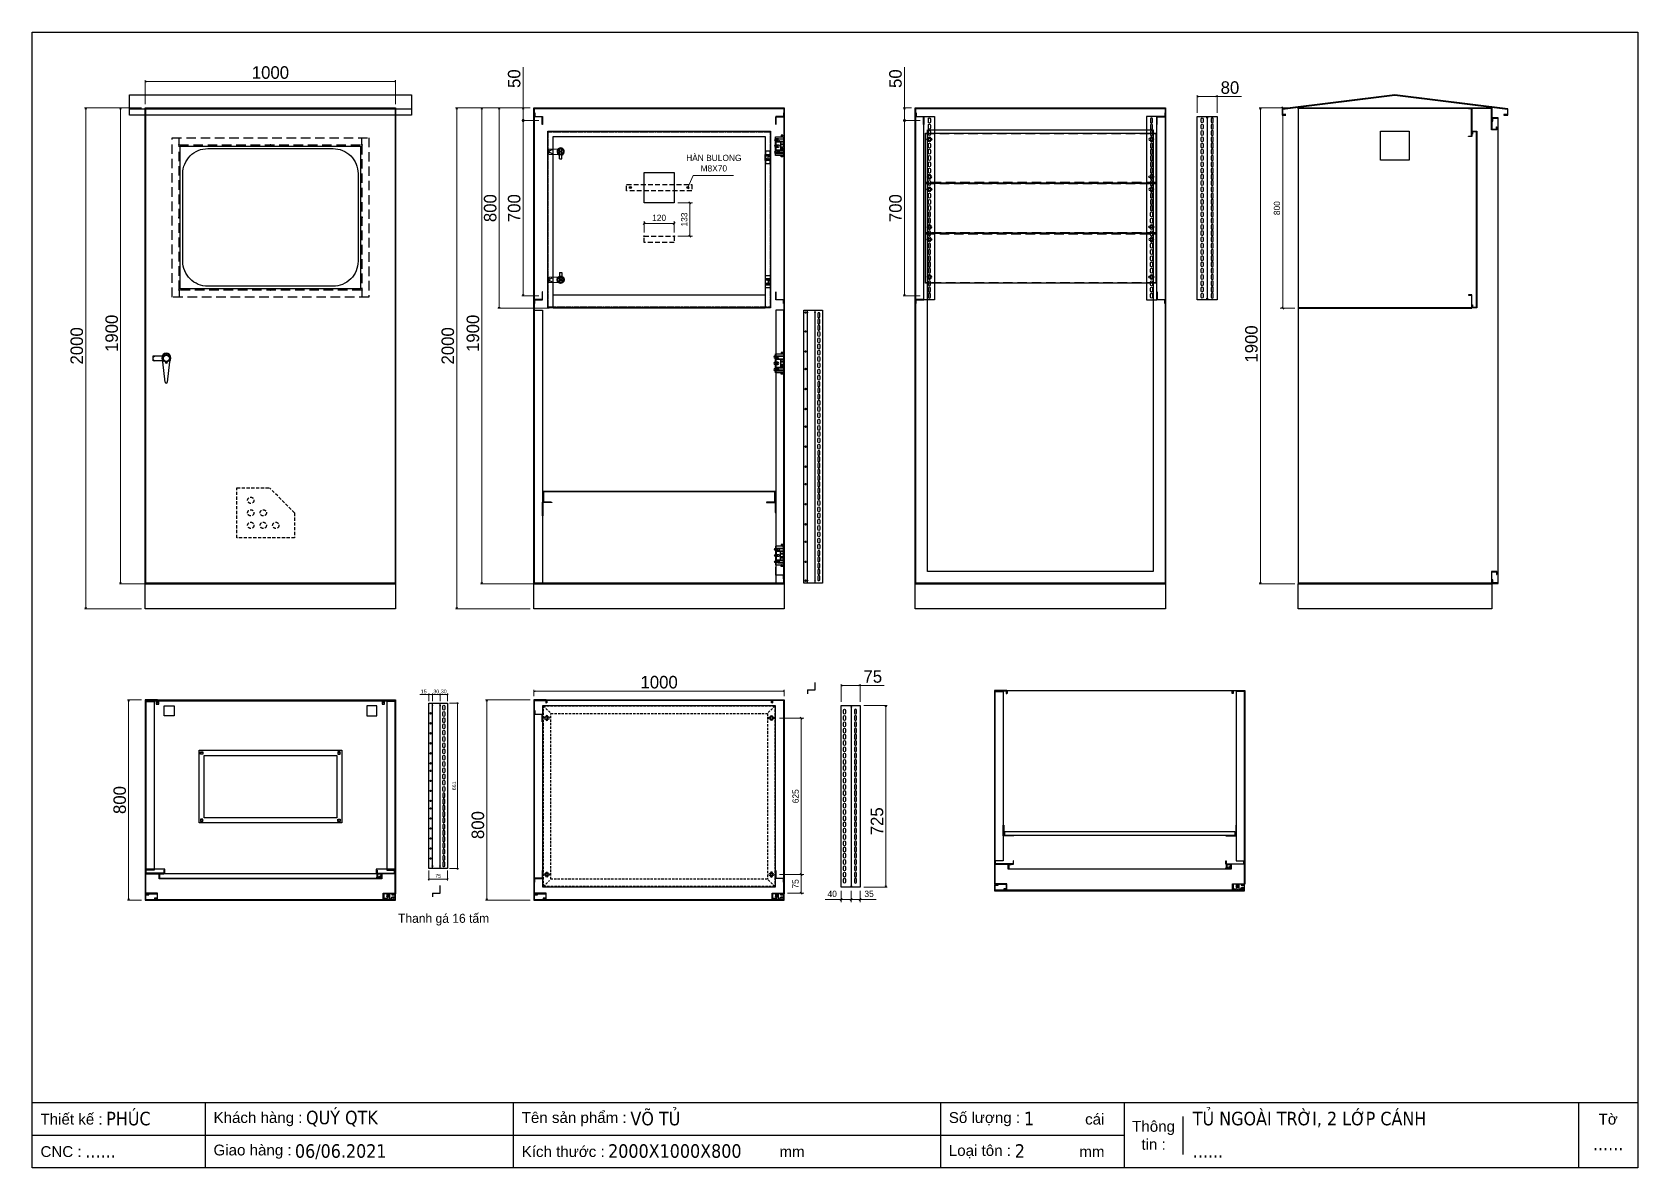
# Model space of a CAD drawing. Header units: millimetres. Extents: x 0 to 6415, y 0 to 4536.
import ezdxf
from ezdxf.enums import TextEntityAlignment as Align

# ---------------------------------------------------------------- set-up
doc = ezdxf.new("R2010")
doc.units = ezdxf.units.MM
for name, pattern in [('HIDDEN', [9.525, 6.35, -3.175]), ('HIDDEN2', [4.7625, 3.175, -1.5875]), ('HIDDENX2', [19.05, 12.7, -6.35])]:
    doc.linetypes.add(name, pattern=pattern)
for name, color, linetype in [('CNC', 7, 'Continuous'), ('DIM', 253, 'Continuous'), ('Ghi chu', 7, 'Continuous'), ('HEATER', 1, 'Continuous')]:
    doc.layers.add(name, color=color, linetype=linetype)
doc.styles.add('Arial', font='arial.ttf')
doc.styles.add('Tahoma (Input Text)', font='tahoma.ttf')
doc.dimstyles.new('CNC', dxfattribs={"dimtxt": 50, "dimasz": 5, "dimexe": 5, "dimexo": 15, "dimgap": 10, "dimtad": 1, "dimdec": 0, "dimtxsty": 'Standard', "dimblk": 'OPEN30', "dimcen": 10, "dimclrd": 5, "dimclre": 5, "dimclrt": 3, "dimazin": 3, "dimtfac": 1, "dimtdec": 0, "dimtmove": 0, "dimatfit": 3, "dimldrblk": 'ARCHTICK', "dimlwd": 9, "dimlwe": 9})
doc.dimstyles.new('Dim-15', dxfattribs={"dimtxt": 15, "dimasz": 5, "dimexe": 5, "dimexo": 8, "dimgap": 5, "dimtad": 1, "dimdec": 0, "dimtxsty": 'Standard', "dimblk": 'OBLIQUE', "dimcen": 10, "dimclrd": 5, "dimclre": 5, "dimclrt": 3, "dimazin": 3, "dimtfac": 1, "dimtdec": 0, "dimtmove": 0, "dimatfit": 3, "dimldrblk": 'OBLIQUE', "dimlwd": 9, "dimlwe": 9})
doc.dimstyles.new('Dim-25', dxfattribs={"dimtxt": 25, "dimasz": 8, "dimexe": 10, "dimexo": 15, "dimgap": 10, "dimtad": 1, "dimdec": 0, "dimtxsty": 'Standard', "dimblk": 'OBLIQUE', "dimcen": 10, "dimclrd": 5, "dimclre": 5, "dimclrt": 3, "dimazin": 3, "dimtfac": 1, "dimtdec": 0, "dimtmove": 0, "dimatfit": 3, "dimldrblk": 'OBLIQUE', "dimlwd": 9, "dimlwe": 9})

msp = doc.modelspace()

# ---------------------------------------------------------------- texts
at = {"color": 2, "width": 775, "attachment_point": 5}
for s, insert, char_height in [('HÀN BULONG \\PM8X70', (2723.5, 4012.6), 25), ('Thanh gá 16 tấm', (1643.9, 991.3), 36)]:
    msp.add_mtext(s, dxfattribs=dict(at, insert=insert, char_height=char_height))

# ---------------------------------------------------------------- blocks, each defined once
blk = doc.blocks.new('*D1')
at = {"color": 0, "linetype": 'ByBlock', "lineweight": -2}
for p, q in [((1695.1, 4228), (1696.4, 4233)), ((1696.4, 4233), (1697.7, 4228)), ((1696.4, 4233), (1696.4, 4228)), ((1696.4, 2233), (1695.1, 2238)), ((1697.7, 2238), (1696.4, 2233)), ((1696.4, 2233), (1696.4, 2238))]:
    blk.add_line(p, q, dxfattribs=at)
at = {"layer": 'Defpoints', "color": 0, "transparency": 16777216}
for p in [(2005, 4233), (1696.4, 2233), (2005, 2233)]:
    blk.add_point(p, dxfattribs=at)
at = {"layer": 'DIM', "color": 5, "lineweight": 9, "transparency": 16777216}
for p, q in [((1990, 4233), (1691.4, 4233)), ((1696.4, 4228), (1696.4, 2238)), ((1990, 2233), (1691.4, 2233))]:
    blk.add_line(p, q, dxfattribs=at)
at = {"layer": 'DIM', "color": 3, "transparency": 16777216, "insert": (1660.9, 3283), "char_height": 50, "attachment_point": 5, "rotation": 90}
blk.add_mtext('2000', dxfattribs=at)
blk = doc.blocks.new('_ArchTick')
at = {"color": 0, "const_width": 0.15}
blk.add_lwpolyline([(-0.5, -0.5), (0.5, 0.5)], dxfattribs=at)
blk = doc.blocks.new('_Open30')
at = {"color": 0, "linetype": 'ByBlock', "lineweight": -2}
for p, q in [((-1, 0.3), (0, 0)), ((0, 0), (-1, -0.3)), ((0, 0), (-1, 0))]:
    blk.add_line(p, q, dxfattribs=at)
blk = doc.blocks.new('*D2')
at = {"color": 0, "linetype": 'ByBlock', "lineweight": -2}
for p, q in [((1795.4, 4228), (1796.8, 4233)), ((1796.8, 4233), (1798.1, 4228)), ((1796.8, 4233), (1796.8, 4228)), ((1796.8, 2333), (1795.4, 2338)), ((1798.1, 2338), (1796.8, 2333)), ((1796.8, 2333), (1796.8, 2338))]:
    blk.add_line(p, q, dxfattribs=at)
at = {"layer": 'Defpoints', "color": 0, "transparency": 16777216}
for p in [(2005, 4233), (1796.8, 2333), (2018.7, 2333)]:
    blk.add_point(p, dxfattribs=at)
at = {"layer": 'DIM', "color": 5, "lineweight": 9, "transparency": 16777216}
for p, q in [((1990, 4233), (1791.8, 4233)), ((1796.8, 4228), (1796.8, 2338)), ((2003.7, 2333), (1791.8, 2333))]:
    blk.add_line(p, q, dxfattribs=at)
at = {"layer": 'DIM', "color": 3, "transparency": 16777216, "insert": (1761.2, 3333), "char_height": 50, "attachment_point": 5, "rotation": 90}
blk.add_mtext('1900', dxfattribs=at)
blk = doc.blocks.new('HL011-1-4')
h = blk.add_hatch()
h.set_pattern_fill('ANSI31', color=2, scale=0.5, style=0)
h.paths.add_polyline_path([(2.5, 0), (8.5, 0), (8.5, 12), (2.5, 12)])
at = {"color": 1}
for p, q in [((7, 23.5), (0, 10)), ((0, 0), (0, 10)), ((11, 0), (0, 0)), ((7, 23.5), (26, 23.5)), ((11, 0), (11, 19.5)), ((11, 19.5), (17, 19.5)), ((17, 19.5), (21.2, 13.9))]:
    blk.add_line(p, q, dxfattribs=at)
at = {"color": 2}
blk.add_lwpolyline([(2.5, 0), (2.5, 12), (8.5, 12), (8.5, 0)], dxfattribs=at)
at = {"color": 1}
blk.add_lwpolyline([(5.7, 21), (3, 21), (3, 23.5), (7, 23.5)], dxfattribs=at)
blk.add_circle((26, 17.5), 3.5, dxfattribs=at)
blk.add_arc((26, 17.5), 6, 216.8699, 90, dxfattribs=at)
blk = doc.blocks.new('ovan')
at = {"color": 2}
for p, q in [((14.8, 8.5), (3.3, 8.5)), ((3.3, 0), (14.8, 0))]:
    blk.add_line(p, q, dxfattribs=at)
for centre, start, end in [((3.3, 4.3), 90, 270), ((14.8, 4.3), 270, 90)]:
    blk.add_arc(centre, 4.25, start, end, dxfattribs=at)
blk = doc.blocks.new('HL011-1-6')
at = {"color": 1}
for p, q in [((29.5, 81), (22.5, 81)), ((22.5, 81), (22.5, 78)), ((23.5, 78), (22.5, 78)), ((23.5, 75), (22.5, 75)), ((23.5, 75), (23.5, 78)), ((29.5, 78), (28.5, 78)), ((28.5, 75), (28.5, 78)), ((28.5, 75), (29.5, 75)), ((29.5, 78), (29.5, 81)), ((11, 56), (11, 54)), ((11, 56), (32, 56)), ((11, 21), (11, 19)), ((11, 19), (32, 19)), ((20, 54), (20, 21)), ((20, 47), (32, 47)), ((32, 42.5), (20, 42.5)), ((32, 32.5), (20, 32.5)), ((20, 28), (32, 28)), ((22.5, 56), (22.5, 54)), ((22.5, 19), (22.5, 21)), ((23.5, 0), (22.5, 0)), ((23.1, 47), (24, 44)), ((23.1, 28), (24, 31)), ((23.5, 0), (23.5, -3)), ((24, 44), (28, 44)), ((24, 31), (28, 31)), ((28.9, 47), (28, 44)), ((28.9, 28), (28, 31)), ((28.5, 0), (28.5, -3)), ((28.5, 0), (29.5, 0)), ((29.5, 54), (29.5, 56)), ((29.5, 21), (29.5, 19)), ((22.5, -6), (22.5, -3)), ((23.5, -3), (22.5, -3)), ((29.5, -6), (22.5, -6)), ((29.5, -3), (28.5, -3)), ((29.5, -3), (29.5, -6))]:
    blk.add_line(p, q, dxfattribs=at)
for points in [[(32, 19), (32, 0), (0, 0), (0, 75), (32, 75), (32, 56)], [(32, 28), (32, 21), (3, 21), (3, 54), (32, 54), (32, 47)], [(32, 42.5), (32, 32.5)]]:
    blk.add_lwpolyline(points, dxfattribs=at)
for points in [[(10, 67), (32, 67), (32, 65), (10, 65)], [(10, 8), (32, 8), (32, 10), (10, 10)]]:
    blk.add_lwpolyline(points, close=True, dxfattribs=at)
for centre in [(5.5, 62.5), (5.5, 37.5), (5.5, 12.5)]:
    blk.add_circle(centre, 3, dxfattribs=at)
blk = doc.blocks.new('*D3')
at = {"color": 0, "linetype": 'ByBlock', "lineweight": -2}
for p, q in [((2005, 1903.9), (2010, 1905.3)), ((2010, 1902.6), (2005, 1903.9)), ((2005, 1903.9), (2010, 1903.9)), ((3000, 1905.3), (3005, 1903.9)), ((3005, 1903.9), (3000, 1902.6)), ((3005, 1903.9), (3000, 1903.9))]:
    blk.add_line(p, q, dxfattribs=at)
at = {"layer": 'Defpoints', "color": 0, "transparency": 16777216}
for p in [(2005, 1869.1), (3005, 1903.9), (3005, 1869.1)]:
    blk.add_point(p, dxfattribs=at)
at = {"layer": 'DIM', "color": 5, "lineweight": 9, "transparency": 16777216}
for p, q in [((2005, 1884.1), (2005, 1908.9)), ((2010, 1903.9), (3000, 1903.9)), ((3005, 1884.1), (3005, 1908.9))]:
    blk.add_line(p, q, dxfattribs=at)
at = {"layer": 'DIM', "color": 3, "transparency": 16777216, "insert": (2505, 1939.5), "char_height": 50, "attachment_point": 5}
blk.add_mtext('1000', dxfattribs=at)
blk = doc.blocks.new('*D4')
at = {"color": 0, "linetype": 'ByBlock', "lineweight": -2}
for p, q in [((1815.2, 1864.1), (1816.6, 1869.1)), ((1816.6, 1869.1), (1817.9, 1864.1)), ((1816.6, 1869.1), (1816.6, 1864.1)), ((1816.6, 1069.1), (1815.2, 1074.1)), ((1817.9, 1074.1), (1816.6, 1069.1)), ((1816.6, 1069.1), (1816.6, 1074.1))]:
    blk.add_line(p, q, dxfattribs=at)
at = {"layer": 'Defpoints', "color": 0, "transparency": 16777216}
for p in [(2005, 1869.1), (1816.6, 1069.1), (2005, 1069.1)]:
    blk.add_point(p, dxfattribs=at)
at = {"layer": 'DIM', "color": 5, "lineweight": 9, "transparency": 16777216}
for p, q in [((1990, 1869.1), (1811.6, 1869.1)), ((1816.6, 1864.1), (1816.6, 1074.1)), ((1990, 1069.1), (1811.6, 1069.1))]:
    blk.add_line(p, q, dxfattribs=at)
at = {"layer": 'DIM', "color": 3, "transparency": 16777216, "insert": (1781, 1369.1), "char_height": 50, "attachment_point": 5, "rotation": 90}
blk.add_mtext('800', dxfattribs=at)
blk = doc.blocks.new('*D5')
at = {"color": 0, "linetype": 'ByBlock', "lineweight": -2}
for p, q in [((4905.5, 4228), (4906.9, 4233)), ((4906.9, 4233), (4908.2, 4228)), ((4906.9, 4233), (4906.9, 4228)), ((4906.9, 2333), (4905.5, 2338)), ((4908.2, 2338), (4906.9, 2333)), ((4906.9, 2333), (4906.9, 2338))]:
    blk.add_line(p, q, dxfattribs=at)
at = {"layer": 'Defpoints', "color": 0, "transparency": 16777216}
for p in [(4906.9, 4233), (5059.4, 4233), (5059.4, 2333)]:
    blk.add_point(p, dxfattribs=at)
at = {"layer": 'DIM', "color": 5, "lineweight": 9, "transparency": 16777216}
for p, q in [((5044.4, 4233), (4901.9, 4233)), ((4906.9, 2338), (4906.9, 4228)), ((5044.4, 2333), (4901.9, 2333))]:
    blk.add_line(p, q, dxfattribs=at)
at = {"layer": 'DIM', "color": 3, "transparency": 16777216, "insert": (4871.4, 3290.5), "char_height": 50, "attachment_point": 5, "rotation": 90}
blk.add_mtext('1900', dxfattribs=at)
blk = doc.blocks.new('ovan6x9')
at = {"color": 2}
for p, q in [((2, 6), (8, 6)), ((2, 0), (8, 0))]:
    blk.add_line(p, q, dxfattribs=at)
for centre, start, end in [((2, 3), 90, 270), ((8, 3), 270, 90)]:
    blk.add_arc(centre, 3, start, end, dxfattribs=at)
blk = doc.blocks.new('HL036-1-1')
at = {"color": 1}
blk.add_line((9.5, 36.2), (9.5, 12.2), dxfattribs=at)
for points in [[(-2.5, 12.2), (17.5, 12.2), (17.5, 36.2), (-2.5, 36.2)], [(0, 48.5), (17.5, 48.5), (17.5, 0), (0, 0)]]:
    blk.add_lwpolyline(points, close=True, dxfattribs=at)
for centre, radius in [((3.5, 31.8), 2), ((3.5, 16.8), 2), ((12.7, 32.5), 2.5), ((12.7, 16), 2.5)]:
    blk.add_circle(centre, radius, dxfattribs=at)
blk = doc.blocks.new('SDGFGHGHG')
at = {"layer": 'HEATER'}
for p, q in [((860892.9, 570780.5), (860931.6, 570782)), ((860892.9, 570760.5), (860892.9, 570780.5)), ((860892.9, 570771.9), (860906.3, 570778.7)), ((860892.9, 570769.1), (860906.3, 570762.4)), ((860892.9, 570760.5), (860931.6, 570759.1)), ((860935.9, 570742), (860935.9, 570784.3)), ((860937.5, 570771.3), (860939.5, 570771.3)), ((860937.5, 570769.8), (860939.5, 570769.8)), ((860939.5, 570773.5), (860939.5, 570771.3)), ((860939.5, 570769.8), (860939.5, 570767.6)), ((860941.3, 570773.5), (860941.3, 570771.3)), ((860941.3, 570771.3), (860943.4, 570771.3)), ((860941.3, 570769.8), (860941.3, 570767.6)), ((860941.3, 570769.8), (860943.4, 570769.8)), ((860944.9, 570742), (860944.9, 570784.3)), ((860935.9, 570742), (860944.9, 570742))]:
    blk.add_line(p, q, dxfattribs=at)
blk.add_circle((860940.4, 570770.5), 3.08, dxfattribs=at)
blk.add_arc((860940.4, 570770.5), 14.5, 288.08001, 251.91999, dxfattribs=at)
blk = doc.blocks.new('SĐFHGGH')
at = {"layer": 'HEATER'}
for points in [[(860928.8, 570702.4), (860927.4, 570702.4), (860927.4, 570708.4), (860928.8, 570708.4)], [(860943.4, 570717), (860943.4, 570718.4), (860937.4, 570718.4), (860937.4, 570717)], [(860952.1, 570702.4), (860953.4, 570702.4), (860953.4, 570708.4), (860952.1, 570708.4)], [(860943.4, 570693.8), (860943.4, 570692.4), (860937.4, 570692.4), (860937.4, 570693.8)]]:
    blk.add_lwpolyline(points, dxfattribs=at)
for start, end in [(104.47751, 165.52249), (194.47751, 255.52249), (14.47751, 75.52249), (284.47751, 345.52249)]:
    blk.add_arc((860940.4, 570705.4), 12, start, end, dxfattribs=at)
blk = doc.blocks.new('MS722')
for name, p in [('SDGFGHGHG', (-860940.4, -570770.5)), ('SĐFHGGH', (-860940.4, -570705.4))]:
    blk.add_blockref(name, p)
blk = doc.blocks.new('*D6')
at = {"color": 0, "linetype": 'ByBlock', "lineweight": -2}
for p, q in [((3409.8, 1841.6), (3411.1, 1846.6)), ((3411.1, 1846.6), (3412.4, 1841.6)), ((3411.1, 1846.6), (3411.1, 1841.6)), ((3411.1, 1121.6), (3409.8, 1126.6)), ((3412.4, 1126.6), (3411.1, 1121.6)), ((3411.1, 1121.6), (3411.1, 1126.6))]:
    blk.add_line(p, q, dxfattribs=at)
at = {"layer": 'Defpoints', "color": 0, "ltscale": 0.5, "transparency": 16777216}
for p in [(3307.8, 1846.6), (3307.8, 1121.6), (3411.1, 1121.6)]:
    blk.add_point(p, dxfattribs=at)
at = {"layer": 'DIM', "color": 5, "lineweight": 9, "ltscale": 0.5, "transparency": 16777216}
for p, q in [((3322.8, 1846.6), (3416.1, 1846.6)), ((3411.1, 1841.6), (3411.1, 1126.6)), ((3322.8, 1121.6), (3416.1, 1121.6))]:
    blk.add_line(p, q, dxfattribs=at)
at = {"layer": 'DIM', "color": 3, "ltscale": 0.5, "transparency": 16777216, "insert": (3375.6, 1384.1), "char_height": 50, "attachment_point": 5, "rotation": 90}
blk.add_mtext('725', dxfattribs=at)
blk = doc.blocks.new('*D7')
at = {"color": 0, "linetype": 'ByBlock', "lineweight": -2}
for p, q in [((3232.8, 1926.8), (3237.8, 1928.2)), ((3237.8, 1925.5), (3232.8, 1926.8)), ((3232.8, 1926.8), (3237.8, 1926.8)), ((3302.8, 1928.2), (3307.8, 1926.8)), ((3307.8, 1926.8), (3302.8, 1925.5)), ((3307.8, 1926.8), (3302.8, 1926.8))]:
    blk.add_line(p, q, dxfattribs=at)
at = {"layer": 'Defpoints', "color": 0, "ltscale": 0.5, "transparency": 16777216}
for p in [(3307.8, 1926.8), (3232.8, 1846.6), (3307.8, 1846.6)]:
    blk.add_point(p, dxfattribs=at)
at = {"layer": 'DIM', "color": 5, "lineweight": 9, "ltscale": 0.5, "transparency": 16777216}
for p, q in [((3232.8, 1861.6), (3232.8, 1931.8)), ((3237.8, 1926.8), (3302.8, 1926.8)), ((3307.8, 1861.6), (3307.8, 1931.8)), ((3307.8, 1926.8), (3404.4, 1926.8))]:
    blk.add_line(p, q, dxfattribs=at)
at = {"layer": 'DIM', "color": 3, "ltscale": 0.5, "transparency": 16777216, "insert": (3358.6, 1962.3), "char_height": 50, "attachment_point": 5}
blk.add_mtext('75', dxfattribs=at)
blk = doc.blocks.new('*D8')
at = {"color": 0, "linetype": 'ByBlock', "lineweight": -2}
for p, q in [((452.1, 4338.9), (457.1, 4340.2)), ((457.1, 4337.6), (452.1, 4338.9)), ((452.1, 4338.9), (457.1, 4338.9)), ((1447.1, 4340.2), (1452.1, 4338.9)), ((1452.1, 4338.9), (1447.1, 4337.6)), ((1452.1, 4338.9), (1447.1, 4338.9))]:
    blk.add_line(p, q, dxfattribs=at)
at = {"layer": 'Defpoints', "color": 0, "transparency": 16777216}
for p in [(1452.1, 4338.9), (452.1, 4233), (1452.1, 4233)]:
    blk.add_point(p, dxfattribs=at)
at = {"layer": 'DIM', "color": 5, "lineweight": 9, "transparency": 16777216}
for p, q in [((452.1, 4248), (452.1, 4343.9)), ((457.1, 4338.9), (1447.1, 4338.9)), ((1452.1, 4248), (1452.1, 4343.9))]:
    blk.add_line(p, q, dxfattribs=at)
at = {"layer": 'DIM', "color": 3, "transparency": 16777216, "insert": (952.1, 4374.4), "char_height": 50, "attachment_point": 5}
blk.add_mtext('1000', dxfattribs=at)
blk = doc.blocks.new('*D9')
at = {"color": 0, "linetype": 'ByBlock', "lineweight": -2}
for p, q in [((212.8, 4228), (214.2, 4233)), ((214.2, 4233), (215.5, 4228)), ((214.2, 4233), (214.2, 4228)), ((214.2, 2233), (212.8, 2238)), ((215.5, 2238), (214.2, 2233)), ((214.2, 2233), (214.2, 2238))]:
    blk.add_line(p, q, dxfattribs=at)
at = {"layer": 'Defpoints', "color": 0, "transparency": 16777216}
for p in [(452.1, 4233), (214.2, 2233), (452.1, 2233)]:
    blk.add_point(p, dxfattribs=at)
at = {"layer": 'DIM', "color": 5, "lineweight": 9, "transparency": 16777216}
for p, q in [((437.1, 4233), (209.2, 4233)), ((214.2, 4228), (214.2, 2238)), ((437.1, 2233), (209.2, 2233))]:
    blk.add_line(p, q, dxfattribs=at)
at = {"layer": 'DIM', "color": 3, "transparency": 16777216, "insert": (178.6, 3283), "char_height": 50, "attachment_point": 5, "rotation": 90}
blk.add_mtext('2000', dxfattribs=at)
blk = doc.blocks.new('*D10')
at = {"color": 0, "linetype": 'ByBlock', "lineweight": -2}
for p, q in [((352.3, 4228), (353.6, 4233)), ((353.6, 4233), (354.9, 4228)), ((353.6, 4233), (353.6, 4228)), ((353.6, 2333), (352.3, 2338)), ((354.9, 2338), (353.6, 2333)), ((353.6, 2333), (353.6, 2338))]:
    blk.add_line(p, q, dxfattribs=at)
at = {"layer": 'Defpoints', "color": 0, "transparency": 16777216}
for p in [(452.1, 4233), (353.6, 2333), (465.9, 2333)]:
    blk.add_point(p, dxfattribs=at)
at = {"layer": 'DIM', "color": 5, "lineweight": 9, "transparency": 16777216}
for p, q in [((437.1, 4233), (348.6, 4233)), ((353.6, 4228), (353.6, 2338)), ((450.9, 2333), (348.6, 2333))]:
    blk.add_line(p, q, dxfattribs=at)
at = {"layer": 'DIM', "color": 3, "transparency": 16777216, "insert": (318.1, 3333), "char_height": 50, "attachment_point": 5, "rotation": 90}
blk.add_mtext('1900', dxfattribs=at)
blk = doc.blocks.new('*D11')
at = {"color": 0, "linetype": 'ByBlock', "lineweight": -2}
for p, q in [((384.4, 1864.1), (385.7, 1869.1)), ((385.7, 1869.1), (387.1, 1864.1)), ((385.7, 1869.1), (385.7, 1864.1)), ((385.7, 1069.1), (384.4, 1074.1)), ((387.1, 1074.1), (385.7, 1069.1)), ((385.7, 1069.1), (385.7, 1074.1))]:
    blk.add_line(p, q, dxfattribs=at)
at = {"layer": 'Defpoints', "color": 0, "transparency": 16777216}
for p in [(452.1, 1869.1), (385.7, 1069.1), (452.1, 1069.1)]:
    blk.add_point(p, dxfattribs=at)
at = {"layer": 'DIM', "color": 5, "lineweight": 9, "transparency": 16777216}
for p, q in [((437.1, 1869.1), (380.7, 1869.1)), ((385.7, 1864.1), (385.7, 1074.1)), ((437.1, 1069.1), (380.7, 1069.1))]:
    blk.add_line(p, q, dxfattribs=at)
at = {"layer": 'DIM', "color": 3, "transparency": 16777216, "insert": (350.2, 1469.1), "char_height": 50, "attachment_point": 5, "rotation": 90}
blk.add_mtext('800', dxfattribs=at)
blk = doc.blocks.new('HL036-1-2')
at = {"layer": 'Ghi chu', "color": 1}
for p, q in [((-3, 17.8), (-18.9, 17.8)), ((-18.9, 15.8), (-18.9, 17.8)), ((-12.1, 15.8), (-18.9, 15.8)), ((-16.4, 1), (-16.4, 14)), ((-15.6, 15), (-3.9, 17.7)), ((0, 0), (-15.4, 0)), ((-14.4, 3), (-14.4, 11.9)), ((0, 2), (-13.4, 2)), ((-13.1, 12.8), (-4.3, 9.8)), ((-6.2, 2), (-6.2, 0)), ((-1.2, 2), (-1.2, 0)), ((0, 0), (0, 2))]:
    blk.add_line(p, q, dxfattribs=at)
for radius in [4.1, 2.1]:
    blk.add_circle((-3, 13.7), radius, dxfattribs=at)
for centre, start, end in [((-15.4, 14), 102.96162, 180), ((-15.4, 1), 180, 270), ((-13.4, 11.9), 71.32539, 180), ((-13.4, 3), 180, 270)]:
    blk.add_arc(centre, 1, start, end, dxfattribs=at)
blk = doc.blocks.new('khungtenAsean2')
at = {"color": 7}
for p, q in [((2970, -1980), (0, -1980)), ((320, -1980), (320, -2100)), ((890, -1980), (890, -2100)), ((1680, -1980), (1680, -2100)), ((2020, -1980), (2020, -2100)), ((2860, -1980), (2860, -2100)), ((2128.3, -2005), (2128.3, -2075)), ((2020, -2040), (0, -2040))]:
    blk.add_line(p, q, dxfattribs=at)
blk.add_lwpolyline([(0, 0), (2970, 0), (2970, -2100), (0, -2100)], close=True, dxfattribs=at)
at = {"color": 2, "char_height": 20, "style": 'Arial'}
for s, insert, width, attachment_point in [('  Thiết kế :', (0, -2010), 917.634, 4), ('  Khách hàng :', (320, -2010), 917.634, 4), ('  Tên sản phẩm :', (890, -2010), 917.634, 4), ('  Số lượng :', (1680, -2010), 917.634, 4), ('cái', (1947.6, -2010), 917.634, 4), ('Thông\\Ptin :', (2074.2, -2040), 108.311, 5), ('Tờ', (2915, -2010), 110, 5), ('  CNC :', (0, -2070), 917.634, 4), ('  Giao hàng :', (320, -2070), 917.634, 4), ('  Kích thước :', (890, -2070), 917.634, 4), ('mm', (1382.3, -2070), 917.634, 4), ('  Loại tôn :', (1680, -2070), 917.634, 4), ('mm', (1936.9, -2070), 917.634, 4)]:
    blk.add_mtext(s, dxfattribs=dict(at, insert=insert, width=width, attachment_point=attachment_point))
at = {"color": 1, "style": 'Tahoma (Input Text)', "flags": 8}
for tag, p in [('#01', (137.1, -2021.3)), ('#03', (506.6, -2019.3)), ('#05', (1106.6, -2021.3)), ('#07', (1834.7, -2021.3)), ('#09', (2146.7, -2021.3)), ('#02', (98.5, -2081.3)), ('#04', (486.1, -2081.3)), ('#06', (1065.3, -2081.3)), ('#08', (1817.4, -2081.3)), ('#10', (2146.7, -2081.3))]:
    blk.add_attdef(tag, p, '', height=25, dxfattribs=at)
blk.add_attdef('#11', text='', height=25, dxfattribs=at).set_placement((2915, -2067.3), align=Align.CENTER)
blk = doc.blocks.new('*D12')
at = {"color": 0, "linetype": 'ByBlock', "lineweight": -2}
for p, q in [((4654.7, 4278.8), (4659.7, 4280.2)), ((4659.7, 4277.5), (4654.7, 4278.8)), ((4654.7, 4278.8), (4659.7, 4278.8)), ((4729.7, 4280.2), (4734.7, 4278.8)), ((4734.7, 4278.8), (4729.7, 4277.5)), ((4734.7, 4278.8), (4729.7, 4278.8))]:
    blk.add_line(p, q, dxfattribs=at)
at = {"layer": 'Defpoints', "color": 0, "ltscale": 0.5, "transparency": 16777216}
for p in [(4734.7, 4278.8), (4654.7, 4198.6), (4734.7, 4198.6)]:
    blk.add_point(p, dxfattribs=at)
at = {"layer": 'DIM', "color": 5, "lineweight": 9, "ltscale": 0.5, "transparency": 16777216}
for p, q in [((4654.7, 4213.6), (4654.7, 4283.8)), ((4659.7, 4278.8), (4729.7, 4278.8)), ((4734.7, 4213.6), (4734.7, 4283.8)), ((4734.7, 4278.8), (4831.2, 4278.8))]:
    blk.add_line(p, q, dxfattribs=at)
at = {"layer": 'DIM', "color": 3, "ltscale": 0.5, "transparency": 16777216, "insert": (4785.5, 4314.3), "char_height": 50, "attachment_point": 5}
blk.add_mtext('80', dxfattribs=at)
blk = doc.blocks.new('MS308-2-1')
at = {"color": 1}
for p, q in [((-53, 4.6), (-46, 10)), ((-13.3, -14.2), (-13.3, 6.7)), ((-12.3, 6.7), (-12.3, -6.9)), ((12.3, 6.7), (12.3, -6.9)), ((13.3, 6.7), (13.3, -14.2)), ((-53, -4.6), (-46, -10)), ((-4, -95), (-13.3, -14.2)), ((13.3, -14.2), (4, -95))]:
    blk.add_line(p, q, dxfattribs=at)
blk.add_lwpolyline([(-15.8, -10), (-53, -10), (-53, 10), (-15.8, 10)], dxfattribs=at)
for centre, radius, start, end in [((0, 6.7), 13.3, 0, 180), ((0, 6.7), 12.3, 0, 180), ((0, 5.9), 17.7, 226.18404, 313.81596), ((0, -95), 4, 180, 0)]:
    blk.add_arc(centre, radius, start, end, dxfattribs=at)
blk.add_ellipse((0, 0), major_axis=(0, 21), ratio=0.857143, start_param=3.972003, end_param=8.594367, dxfattribs=at)
blk = doc.blocks.new('ga tai lieu')
at = {"color": 7, "linetype": 'HIDDENX2'}
for p, q in [((0, 0), (0, 200)), ((0, 200), (130, 200)), ((230, 100), (130, 200)), ((230, 100), (230, 0)), ((230, 0), (0, 0))]:
    blk.add_line(p, q, dxfattribs=at)
for centre in [(55, 150), (55, 100), (105, 100), (55, 50), (105, 50), (155, 50)]:
    blk.add_circle(centre, 12.5, dxfattribs=at)
blk = doc.blocks.new('_Oblique')
at = {"color": 0, "linetype": 'ByBlock', "lineweight": -2}
blk.add_line((-0.5, -0.5), (0.5, 0.5), dxfattribs=at)
blk = doc.blocks.new('*D13')
at = {"color": 0, "linetype": 'ByBlock', "lineweight": -2}
for p, q in [((2632.3, 3850), (2624.3, 3858)), ((2624.3, 3725), (2632.3, 3717))]:
    blk.add_line(p, q, dxfattribs=at)
at = {"layer": 'Defpoints', "color": 0, "ltscale": 3, "transparency": 16777216}
for p in [(2565, 3854), (2628.3, 3854), (2565, 3721)]:
    blk.add_point(p, dxfattribs=at)
at = {"layer": 'DIM', "color": 5, "lineweight": 9, "ltscale": 3, "transparency": 16777216}
for p, q in [((2580, 3854), (2638.3, 3854)), ((2628.3, 3721), (2628.3, 3854)), ((2580, 3721), (2638.3, 3721))]:
    blk.add_line(p, q, dxfattribs=at)
at = {"layer": 'DIM', "color": 3, "ltscale": 3, "transparency": 16777216, "insert": (2605.6, 3787.5), "char_height": 25, "attachment_point": 5, "rotation": 90}
blk.add_mtext('133', dxfattribs=at)
blk = doc.blocks.new('*D14')
at = {"color": 0, "linetype": 'ByBlock', "lineweight": -2}
for p, q in [((2449, 3775.5), (2441, 3767.5)), ((2561, 3767.5), (2569, 3775.5))]:
    blk.add_line(p, q, dxfattribs=at)
at = {"layer": 'Defpoints', "color": 0, "ltscale": 3, "transparency": 16777216}
for p in [(2445, 3721), (2565, 3771.5), (2565, 3721)]:
    blk.add_point(p, dxfattribs=at)
at = {"layer": 'DIM', "color": 5, "lineweight": 9, "ltscale": 3, "transparency": 16777216}
for p, q in [((2445, 3736), (2445, 3781.5)), ((2445, 3771.5), (2565, 3771.5)), ((2565, 3736), (2565, 3781.5))]:
    blk.add_line(p, q, dxfattribs=at)
at = {"layer": 'DIM', "color": 3, "ltscale": 3, "transparency": 16777216, "insert": (2505, 3794.2), "char_height": 25, "attachment_point": 5}
blk.add_mtext('120', dxfattribs=at)
blk = doc.blocks.new('*D15')
at = {"color": 0, "linetype": 'ByBlock', "lineweight": -2}
for p, q in [((1864.4, 4228), (1865.7, 4233)), ((1865.7, 4233), (1867, 4228)), ((1865.7, 4233), (1865.7, 4228)), ((1865.7, 3433), (1864.4, 3438)), ((1867, 3438), (1865.7, 3433)), ((1865.7, 3433), (1865.7, 3438))]:
    blk.add_line(p, q, dxfattribs=at)
at = {"layer": 'Defpoints', "color": 0, "ltscale": 3, "transparency": 16777216}
for p in [(2005, 4233), (1865.7, 3433), (2081, 3433)]:
    blk.add_point(p, dxfattribs=at)
at = {"layer": 'DIM', "color": 5, "lineweight": 9, "ltscale": 3, "transparency": 16777216}
for p, q in [((1990, 4233), (1860.7, 4233)), ((1865.7, 4228), (1865.7, 3438)), ((2066, 3433), (1860.7, 3433))]:
    blk.add_line(p, q, dxfattribs=at)
at = {"layer": 'DIM', "color": 3, "ltscale": 3, "transparency": 16777216, "insert": (1830.2, 3833), "char_height": 50, "attachment_point": 5, "rotation": 90}
blk.add_mtext('800', dxfattribs=at)
blk = doc.blocks.new('*D16')
at = {"color": 0, "linetype": 'ByBlock', "lineweight": -2}
for p, q in [((1960.2, 4178), (1961.6, 4183)), ((1961.6, 4183), (1962.9, 4178)), ((1961.6, 4183), (1961.6, 4178)), ((1961.6, 3483), (1960.2, 3488)), ((1962.9, 3488), (1961.6, 3483)), ((1961.6, 3483), (1961.6, 3488))]:
    blk.add_line(p, q, dxfattribs=at)
at = {"layer": 'Defpoints', "color": 0, "ltscale": 3, "transparency": 16777216}
for p in [(1961.6, 4183), (2039.4, 4183), (2039.4, 3483)]:
    blk.add_point(p, dxfattribs=at)
at = {"layer": 'DIM', "color": 5, "lineweight": 9, "ltscale": 3, "transparency": 16777216}
for p, q in [((2024.4, 4183), (1956.6, 4183)), ((1961.6, 3488), (1961.6, 4178)), ((2024.4, 3483), (1956.6, 3483))]:
    blk.add_line(p, q, dxfattribs=at)
at = {"layer": 'DIM', "color": 3, "ltscale": 3, "transparency": 16777216, "insert": (1926, 3833), "char_height": 50, "attachment_point": 5, "rotation": 90}
blk.add_mtext('700', dxfattribs=at)
blk = doc.blocks.new('*D17')
at = {"color": 0, "linetype": 'ByBlock', "lineweight": -2}
for p, q in [((1960.2, 4228), (1961.6, 4233)), ((1961.6, 4183), (1960.2, 4188)), ((1961.6, 4233), (1962.9, 4228)), ((1961.6, 4233), (1961.6, 4228)), ((1962.9, 4188), (1961.6, 4183)), ((1961.6, 4183), (1961.6, 4188))]:
    blk.add_line(p, q, dxfattribs=at)
at = {"layer": 'Defpoints', "color": 0, "ltscale": 3, "transparency": 16777216}
for p in [(1961.6, 4183), (2005, 4233), (2039.4, 4183)]:
    blk.add_point(p, dxfattribs=at)
at = {"layer": 'DIM', "color": 5, "lineweight": 9, "ltscale": 3, "transparency": 16777216}
for p, q in [((1961.6, 4233), (1961.6, 4396)), ((1990, 4233), (1956.6, 4233)), ((2024.4, 4183), (1956.6, 4183)), ((1961.6, 4188), (1961.6, 4228))]:
    blk.add_line(p, q, dxfattribs=at)
at = {"layer": 'DIM', "color": 3, "ltscale": 3, "transparency": 16777216, "insert": (1926, 4350.2), "char_height": 50, "attachment_point": 5, "rotation": 90}
blk.add_mtext('50', dxfattribs=at)
blk = doc.blocks.new('*D18')
at = {"color": 0, "linetype": 'ByBlock', "lineweight": -2}
for p, q in [((3077, 1167.6), (3069, 1175.6)), ((3069, 1100.6), (3077, 1092.6))]:
    blk.add_line(p, q, dxfattribs=at)
at = {"layer": 'Defpoints', "color": 0, "ltscale": 3, "transparency": 16777216}
for p in [(2970.6, 1171.6), (3073, 1171.6), (3003, 1096.6)]:
    blk.add_point(p, dxfattribs=at)
at = {"layer": 'DIM', "color": 5, "lineweight": 9, "ltscale": 3, "transparency": 16777216}
for p, q in [((2985.6, 1171.6), (3083, 1171.6)), ((3073, 1096.6), (3073, 1171.6)), ((3018, 1096.6), (3083, 1096.6))]:
    blk.add_line(p, q, dxfattribs=at)
at = {"layer": 'DIM', "color": 3, "ltscale": 3, "transparency": 16777216, "insert": (3050.3, 1134.1), "char_height": 25, "attachment_point": 5, "rotation": 90}
blk.add_mtext('75', dxfattribs=at)
blk = doc.blocks.new('*D19')
at = {"color": 0, "linetype": 'ByBlock', "lineweight": -2}
for p, q in [((3077, 1792.6), (3069, 1800.6)), ((3069, 1175.6), (3077, 1167.6))]:
    blk.add_line(p, q, dxfattribs=at)
at = {"layer": 'Defpoints', "color": 0, "ltscale": 3, "transparency": 16777216}
for p in [(2970.6, 1796.6), (3073, 1796.6), (2970.6, 1171.6)]:
    blk.add_point(p, dxfattribs=at)
at = {"layer": 'DIM', "color": 5, "lineweight": 9, "ltscale": 3, "transparency": 16777216}
for p, q in [((2985.6, 1796.6), (3083, 1796.6)), ((3073, 1171.6), (3073, 1796.6)), ((2985.6, 1171.6), (3083, 1171.6))]:
    blk.add_line(p, q, dxfattribs=at)
at = {"layer": 'DIM', "color": 3, "ltscale": 3, "transparency": 16777216, "insert": (3050.3, 1484.1), "char_height": 25, "attachment_point": 5, "rotation": 90}
blk.add_mtext('625', dxfattribs=at)
blk = doc.blocks.new('*D20')
at = {"color": 0, "linetype": 'ByBlock', "lineweight": -2}
for p, q in [((3483.6, 4178), (3484.9, 4183)), ((3484.9, 4183), (3486.2, 4178)), ((3484.9, 4183), (3484.9, 4178)), ((3484.9, 3483), (3483.6, 3488)), ((3486.2, 3488), (3484.9, 3483)), ((3484.9, 3483), (3484.9, 3488))]:
    blk.add_line(p, q, dxfattribs=at)
at = {"layer": 'Defpoints', "color": 0, "ltscale": 3, "transparency": 16777216}
for p in [(3484.9, 4183), (3562.7, 4183), (3562.7, 3483)]:
    blk.add_point(p, dxfattribs=at)
at = {"layer": 'DIM', "color": 5, "lineweight": 9, "ltscale": 3, "transparency": 16777216}
for p, q in [((3547.7, 4183), (3479.9, 4183)), ((3484.9, 3488), (3484.9, 4178)), ((3547.7, 3483), (3479.9, 3483))]:
    blk.add_line(p, q, dxfattribs=at)
at = {"layer": 'DIM', "color": 3, "ltscale": 3, "transparency": 16777216, "insert": (3449.4, 3833), "char_height": 50, "attachment_point": 5, "rotation": 90}
blk.add_mtext('700', dxfattribs=at)
blk = doc.blocks.new('*D21')
at = {"color": 0, "linetype": 'ByBlock', "lineweight": -2}
for p, q in [((3483.6, 4228), (3484.9, 4233)), ((3484.9, 4183), (3483.6, 4188)), ((3484.9, 4233), (3486.2, 4228)), ((3484.9, 4233), (3484.9, 4228)), ((3486.2, 4188), (3484.9, 4183)), ((3484.9, 4183), (3484.9, 4188))]:
    blk.add_line(p, q, dxfattribs=at)
at = {"layer": 'Defpoints', "color": 0, "ltscale": 3, "transparency": 16777216}
for p in [(3484.9, 4183), (3528.3, 4233), (3562.7, 4183)]:
    blk.add_point(p, dxfattribs=at)
at = {"layer": 'DIM', "color": 5, "lineweight": 9, "ltscale": 3, "transparency": 16777216}
for p, q in [((3484.9, 4233), (3484.9, 4396)), ((3513.3, 4233), (3479.9, 4233)), ((3547.7, 4183), (3479.9, 4183)), ((3484.9, 4188), (3484.9, 4228))]:
    blk.add_line(p, q, dxfattribs=at)
at = {"layer": 'DIM', "color": 3, "ltscale": 3, "transparency": 16777216, "insert": (3449.4, 4350.2), "char_height": 50, "attachment_point": 5, "rotation": 90}
blk.add_mtext('50', dxfattribs=at)
blk = doc.blocks.new('ovan8.5x20')
at = {"layer": 'CNC', "color": 2, "lineweight": -3}
for p, q in [((5.7, 4.2), (-5.8, 4.2)), ((-5.8, -4.2), (5.7, -4.2))]:
    blk.add_line(p, q, dxfattribs=at)
for centre, start, end in [((-5.8, 0), 90, 270), ((5.7, 0), 270, 90)]:
    blk.add_arc(centre, 4.25, start, end, dxfattribs=at)
blk = doc.blocks.new('*D22')
at = {"color": 0, "linetype": 'ByBlock', "lineweight": -2}
for p, q in [((5000.1, 4229), (4992.1, 4237)), ((4992.1, 3437), (5000.1, 3429))]:
    blk.add_line(p, q, dxfattribs=at)
at = {"layer": 'Defpoints', "color": 0, "ltscale": 3, "transparency": 16777216}
for p in [(5057.4, 4233), (4996.1, 3433), (5059.4, 3433)]:
    blk.add_point(p, dxfattribs=at)
at = {"layer": 'DIM', "color": 5, "lineweight": 9, "ltscale": 3, "transparency": 16777216}
for p, q in [((5042.4, 4233), (4986.1, 4233)), ((4996.1, 4233), (4996.1, 3433)), ((5044.4, 3433), (4986.1, 3433))]:
    blk.add_line(p, q, dxfattribs=at)
at = {"layer": 'DIM', "color": 3, "ltscale": 3, "transparency": 16777216, "insert": (4973.4, 3833), "char_height": 25, "attachment_point": 5, "rotation": 90}
blk.add_mtext('800', dxfattribs=at)
blk = doc.blocks.new('f3daunguoc')
at = {"layer": 'CNC', "color": 2, "lineweight": -3}
blk.add_circle((0, 0), 1.5, dxfattribs=at)
blk = doc.blocks.new('f2dauxuoi')
at = {"layer": 'CNC', "color": 2, "lineweight": -3}
blk.add_circle((0, 0), 1, dxfattribs=at)
blk = doc.blocks.new('*D23')
at = {"color": 0, "linetype": 'ByBlock', "lineweight": -2}
for p, q in [((3276.8, 1075.6), (3268.8, 1067.6)), ((3303.8, 1067.6), (3311.8, 1075.6))]:
    blk.add_line(p, q, dxfattribs=at)
at = {"layer": 'Defpoints', "color": 0, "ltscale": 3, "transparency": 16777216}
for p in [(3272.8, 1121.6), (3307.8, 1121.6), (3307.8, 1071.6)]:
    blk.add_point(p, dxfattribs=at)
at = {"layer": 'DIM', "color": 5, "lineweight": 9, "ltscale": 3, "transparency": 16777216}
for p, q in [((3272.8, 1106.6), (3272.8, 1061.6)), ((3307.8, 1106.6), (3307.8, 1061.6)), ((3272.8, 1071.6), (3307.8, 1071.6)), ((3307.8, 1071.6), (3371.8, 1071.6))]:
    blk.add_line(p, q, dxfattribs=at)
at = {"layer": 'DIM', "color": 3, "ltscale": 3, "transparency": 16777216, "insert": (3343.8, 1094.3), "char_height": 25, "attachment_point": 5}
blk.add_mtext('35', dxfattribs=at)
blk = doc.blocks.new('*D24')
at = {"color": 0, "linetype": 'ByBlock', "lineweight": -2}
for p, q in [((3236.8, 1075.6), (3228.8, 1067.6)), ((3268.8, 1067.6), (3276.8, 1075.6))]:
    blk.add_line(p, q, dxfattribs=at)
at = {"layer": 'Defpoints', "color": 0, "ltscale": 3, "transparency": 16777216}
for p in [(3232.8, 1121.6), (3272.8, 1121.6), (3232.8, 1071.6)]:
    blk.add_point(p, dxfattribs=at)
at = {"layer": 'DIM', "color": 5, "lineweight": 9, "ltscale": 3, "transparency": 16777216}
for p, q in [((3232.8, 1106.6), (3232.8, 1061.6)), ((3272.8, 1106.6), (3272.8, 1061.6)), ((3232.8, 1071.6), (3168.1, 1071.6)), ((3272.8, 1071.6), (3232.8, 1071.6))]:
    blk.add_line(p, q, dxfattribs=at)
at = {"layer": 'DIM', "color": 3, "ltscale": 3, "transparency": 16777216, "insert": (3196.5, 1094.3), "char_height": 25, "attachment_point": 5}
blk.add_mtext('40', dxfattribs=at)
blk = doc.blocks.new('*D25')
at = {"color": 0, "linetype": 'ByBlock', "lineweight": -2}
for p, q in [((1701.6, 1853.6), (1696.6, 1858.6)), ((1696.6, 1197.6), (1701.6, 1192.6))]:
    blk.add_line(p, q, dxfattribs=at)
at = {"layer": 'Defpoints', "color": 0, "transparency": 16777216}
for p in [(1659.6, 1856.1), (1659.6, 1195.1), (1699.1, 1195.1)]:
    blk.add_point(p, dxfattribs=at)
at = {"layer": 'DIM', "color": 5, "lineweight": 9, "transparency": 16777216}
for p, q in [((1667.6, 1856.1), (1704.1, 1856.1)), ((1699.1, 1856.1), (1699.1, 1195.1)), ((1667.6, 1195.1), (1704.1, 1195.1))]:
    blk.add_line(p, q, dxfattribs=at)
at = {"layer": 'DIM', "color": 3, "transparency": 16777216, "insert": (1686.4, 1525.6), "char_height": 15, "attachment_point": 5, "rotation": 90}
blk.add_mtext('661', dxfattribs=at)
blk = doc.blocks.new('*D26')
at = {"color": 0, "linetype": 'ByBlock', "lineweight": -2}
for p, q in [((1587.1, 1155.8), (1582.1, 1150.8)), ((1657.1, 1150.8), (1662.1, 1155.8))]:
    blk.add_line(p, q, dxfattribs=at)
at = {"layer": 'Defpoints', "color": 0, "transparency": 16777216}
for p in [(1584.6, 1195.1), (1659.6, 1195.1), (1659.6, 1153.3)]:
    blk.add_point(p, dxfattribs=at)
at = {"layer": 'DIM', "color": 5, "lineweight": 9, "transparency": 16777216}
for p, q in [((1584.6, 1187.1), (1584.6, 1148.3)), ((1659.6, 1187.1), (1659.6, 1148.3)), ((1584.6, 1153.3), (1659.6, 1153.3))]:
    blk.add_line(p, q, dxfattribs=at)
at = {"layer": 'DIM', "color": 3, "transparency": 16777216, "insert": (1622.1, 1165.9), "char_height": 15, "attachment_point": 5}
blk.add_mtext('75', dxfattribs=at)
blk = doc.blocks.new('*D27')
at = {"color": 0, "linetype": 'ByBlock', "lineweight": -2}
for p, q in [((1602.1, 1892.6), (1597.1, 1887.6)), ((1627.1, 1887.6), (1632.1, 1892.6))]:
    blk.add_line(p, q, dxfattribs=at)
at = {"layer": 'Defpoints', "color": 0, "transparency": 16777216}
for p in [(1629.6, 1890.1), (1599.6, 1856.1), (1629.6, 1856.1)]:
    blk.add_point(p, dxfattribs=at)
at = {"layer": 'DIM', "color": 5, "lineweight": 9, "transparency": 16777216}
for p, q in [((1599.6, 1864.1), (1599.6, 1895.1)), ((1599.6, 1890.1), (1629.6, 1890.1)), ((1629.6, 1864.1), (1629.6, 1895.1))]:
    blk.add_line(p, q, dxfattribs=at)
at = {"layer": 'DIM', "color": 3, "transparency": 16777216, "insert": (1614.6, 1902.7), "char_height": 15, "attachment_point": 5}
blk.add_mtext('30', dxfattribs=at)
blk = doc.blocks.new('*D28')
at = {"color": 0, "linetype": 'ByBlock', "lineweight": -2}
for p, q in [((1632.1, 1892.6), (1627.1, 1887.6)), ((1657.1, 1887.6), (1662.1, 1892.6))]:
    blk.add_line(p, q, dxfattribs=at)
at = {"layer": 'Defpoints', "color": 0, "transparency": 16777216}
for p in [(1659.6, 1890.1), (1629.6, 1856.1), (1659.6, 1856.1)]:
    blk.add_point(p, dxfattribs=at)
at = {"layer": 'DIM', "color": 5, "lineweight": 9, "transparency": 16777216}
for p, q in [((1629.6, 1864.1), (1629.6, 1895.1)), ((1629.6, 1890.1), (1659.6, 1890.1)), ((1659.6, 1864.1), (1659.6, 1895.1))]:
    blk.add_line(p, q, dxfattribs=at)
at = {"layer": 'DIM', "color": 3, "transparency": 16777216, "insert": (1644.6, 1902.7), "char_height": 15, "attachment_point": 5}
blk.add_mtext('30', dxfattribs=at)
blk = doc.blocks.new('*D29')
at = {"color": 0, "linetype": 'ByBlock', "lineweight": -2}
for p, q in [((1587.1, 1892.6), (1582.1, 1887.6)), ((1597.1, 1887.6), (1602.1, 1892.6))]:
    blk.add_line(p, q, dxfattribs=at)
at = {"layer": 'Defpoints', "color": 0, "transparency": 16777216}
for p in [(1584.6, 1890.1), (1584.6, 1856.1), (1599.6, 1856.1)]:
    blk.add_point(p, dxfattribs=at)
at = {"layer": 'DIM', "color": 5, "lineweight": 9, "transparency": 16777216}
for p, q in [((1584.6, 1890.1), (1549.4, 1890.1)), ((1584.6, 1864.1), (1584.6, 1895.1)), ((1599.6, 1890.1), (1584.6, 1890.1)), ((1599.6, 1864.1), (1599.6, 1895.1))]:
    blk.add_line(p, q, dxfattribs=at)
at = {"layer": 'DIM', "color": 3, "transparency": 16777216, "insert": (1564.5, 1902.7), "char_height": 15, "attachment_point": 5}
blk.add_mtext('15', dxfattribs=at)

# ---------------------------------------------------------------- dimensions: what is measured, and where the dimension line sits
at = {"layer": 'DIM'}
for base, p1, p2, picture, middle in [((1452.1, 4338.9), (452.1, 4233), (1452.1, 4233), '*D8', (952.1, 4374.4)), ((3005, 1903.9), (2005, 1869.1), (3005, 1869.1), '*D3', (2505, 1939.5))]:
    dim = msp.add_linear_dim(base=base, p1=p1, p2=p2, dimstyle='CNC', dxfattribs=at)
    dim.commit()
    dim.dimension.update_dxf_attribs({"geometry": picture, "text_midpoint": middle})
at = {"layer": 'DIM', "color": 7, "ltscale": 3}
for base, p1, p2, picture, middle in [((1961.6, 4183), (2005, 4233), (2039.4, 4183), '*D17', (1961.6, 4350.2)), ((3484.9, 4183), (3528.3, 4233), (3562.7, 4183), '*D21', (3484.9, 4350.2)), ((1865.7, 3433), (2005, 4233), (2081, 3433), '*D15', (1865.7, 3833))]:
    dim = msp.add_linear_dim(base=base, p1=p1, p2=p2, angle=90, dimstyle='CNC', dxfattribs=at)
    dim.commit()
    dim.dimension.update_dxf_attribs({"geometry": picture, "text_midpoint": middle, "dimtype": 160})
at = {"layer": 'DIM', "color": 7, "ltscale": 0.5}
for base, p1, p2, picture, middle in [((4734.7, 4278.8), (4654.7, 4198.6), (4734.7, 4198.6), '*D12', (4785.5, 4314.3)), ((3307.8, 1926.8), (3232.8, 1846.6), (3307.8, 1846.6), '*D7', (3358.6, 1962.3))]:
    dim = msp.add_linear_dim(base=base, p1=p1, p2=p2, dimstyle='CNC', dxfattribs=at)
    dim.commit()
    dim.dimension.update_dxf_attribs({"geometry": picture, "text_midpoint": middle})
at = {"layer": 'DIM', "color": 7, "ltscale": 3}
for base, p1, p2, dimstyle, picture, middle in [((4996.1, 3433), (5057.4, 4233), (5059.4, 3433), 'Dim-25', '*D22', (4973.4, 3833)), ((1961.6, 4183), (2039.4, 3483), (2039.4, 4183), 'CNC', '*D16', (1926, 3833)), ((3484.9, 4183), (3562.7, 3483), (3562.7, 4183), 'CNC', '*D20', (3449.4, 3833)), ((2628.3, 3854), (2565, 3721), (2565, 3854), 'Dim-25', '*D13', (2605.6, 3787.5)), ((3073, 1796.6), (2970.6, 1171.6), (2970.6, 1796.6), 'Dim-25', '*D19', (3050.3, 1484.1)), ((3073, 1171.6), (3003, 1096.6), (2970.6, 1171.6), 'Dim-25', '*D18', (3050.3, 1134.1))]:
    dim = msp.add_linear_dim(base=base, p1=p1, p2=p2, angle=90, dimstyle=dimstyle, dxfattribs=at)
    dim.commit()
    dim.dimension.update_dxf_attribs({"geometry": picture, "text_midpoint": middle})
at = {"layer": 'DIM'}
for base, p1, p2, picture, middle in [((214.2, 2233), (452.1, 4233), (452.1, 2233), '*D9', (214.2, 3283)), ((353.6, 2333), (452.1, 4233), (465.9, 2333), '*D10', (353.6, 3333)), ((1696.4, 2233), (2005, 4233), (2005, 2233), '*D1', (1696.4, 3283)), ((1796.8, 2333), (2005, 4233), (2018.7, 2333), '*D2', (1796.8, 3333)), ((4906.9, 4233), (5059.4, 2333), (5059.4, 4233), '*D5', (4906.9, 3290.5)), ((1816.6, 1069.1), (2005, 1869.1), (2005, 1069.1), '*D4', (1816.6, 1369.1))]:
    dim = msp.add_linear_dim(base=base, p1=p1, p2=p2, angle=90, dimstyle='CNC', dxfattribs=at)
    dim.commit()
    dim.dimension.update_dxf_attribs({"geometry": picture, "text_midpoint": middle, "dimtype": 160})
at = {"layer": 'DIM', "color": 7, "ltscale": 3}
dim = msp.add_linear_dim(base=(2565, 3771.5), p1=(2445, 3721), p2=(2565, 3721), dimstyle='Dim-25', dxfattribs=at)
dim.commit()
dim.dimension.update_dxf_attribs({"geometry": '*D14', "text_midpoint": (2505, 3794.2)})
at = {"layer": 'DIM'}
dim = msp.add_linear_dim(base=(385.7, 1069.1), p1=(452.1, 1869.1), p2=(452.1, 1069.1), angle=90, dimstyle='CNC', dxfattribs=at)
dim.commit()
dim.dimension.update_dxf_attribs({"geometry": '*D11', "text_midpoint": (350.2, 1469.1)})
at = {"layer": 'DIM', "color": 7}
for base, p1, p2, picture, middle in [((1584.6, 1890.1), (1599.6, 1856.1), (1584.6, 1856.1), '*D29', (1564.5, 1902.7)), ((1659.6, 1153.3), (1584.6, 1195.1), (1659.6, 1195.1), '*D26', (1622.1, 1165.9))]:
    dim = msp.add_linear_dim(base=base, p1=p1, p2=p2, dimstyle='Dim-15', dxfattribs=at)
    dim.commit()
    dim.dimension.update_dxf_attribs({"geometry": picture, "text_midpoint": middle})
for base, p1, p2, picture, middle in [((1629.6, 1890.1), (1599.6, 1856.1), (1629.6, 1856.1), '*D27', (1614.6, 1890.1)), ((1659.6, 1890.1), (1629.6, 1856.1), (1659.6, 1856.1), '*D28', (1644.6, 1890.1))]:
    dim = msp.add_linear_dim(base=base, p1=p1, p2=p2, dimstyle='Dim-15', dxfattribs=at)
    dim.commit()
    dim.dimension.update_dxf_attribs({"geometry": picture, "text_midpoint": middle, "dimtype": 160})
dim = msp.add_linear_dim(base=(1699.1, 1195.1), p1=(1659.6, 1856.1), p2=(1659.6, 1195.1), angle=90, dimstyle='Dim-15', dxfattribs=at)
dim.commit()
dim.dimension.update_dxf_attribs({"geometry": '*D25', "text_midpoint": (1686.4, 1525.6)})
at = {"layer": 'DIM', "color": 2, "ltscale": 0.5}
dim = msp.add_linear_dim(base=(3411.1, 1121.6), p1=(3307.8, 1846.6), p2=(3307.8, 1121.6), angle=90, dimstyle='CNC', dxfattribs=at)
dim.commit()
dim.dimension.update_dxf_attribs({"geometry": '*D6', "text_midpoint": (3411.1, 1384.1), "dimtype": 160})
at = {"layer": 'DIM', "ltscale": 3}
for base, p2, picture, middle in [((3232.8, 1071.6), (3232.8, 1121.6), '*D24', (3196.5, 1094.3)), ((3307.8, 1071.6), (3307.8, 1121.6), '*D23', (3343.8, 1094.3))]:
    dim = msp.add_linear_dim(base=base, p1=(3272.8, 1121.6), p2=p2, dimstyle='Dim-25', dxfattribs=at)
    dim.commit()
    dim.dimension.update_dxf_attribs({"geometry": picture, "text_midpoint": middle})

# ---------------------------------------------------------------- linework, layer by layer
at = {"color": 7, "ltscale": 3}
for p, q in [((389.1, 4229.8), (1515.1, 4229.8)), ((587.1, 4086), (587.1, 4114)), ((1317.1, 4086), (1317.1, 4114))]:
    msp.add_line(p, q, dxfattribs=at)
at = {"color": 7}
for p, q in [((4694.7, 4198.6), (4694.7, 3467.4)), ((3082.7, 3426), (3157.7, 3426)), ((3082.7, 2335), (3082.7, 3426)), ((3097.7, 2335), (3097.7, 3426)), ((3127.7, 2335), (3127.7, 3426)), ((3157.7, 3426), (3157.7, 2335)), ((3157.7, 2335), (3082.7, 2335)), ((3127.7, 1908.9), (3127.7, 1938.9)), ((3097.7, 1908.9), (3127.7, 1908.9)), ((3097.7, 1908.9), (3097.7, 1893.9)), ((1584.6, 1856.1), (1659.6, 1856.1)), ((1584.6, 1195.1), (1584.6, 1856.1)), ((1599.6, 1195.1), (1599.6, 1856.1)), ((1629.6, 1195.1), (1629.6, 1856.1)), ((1659.6, 1856.1), (1659.6, 1195.1)), ((3272.8, 1846.6), (3272.8, 1121.6)), ((1659.6, 1195.1), (1584.6, 1195.1)), ((1599.6, 1097.6), (1629.6, 1097.6)), ((1599.6, 1097.6), (1599.6, 1082.6)), ((1629.6, 1097.6), (1629.6, 1127.6))]:
    msp.add_line(p, q, dxfattribs=at)
msp.add_line((5829.9, 4231), (5829.9, 4146.5))
at = {"linetype": 'HIDDENX2', "ltscale": 3}
for p, q in [((587.1, 3506), (587.1, 3478)), ((1317.1, 3506), (1317.1, 3478))]:
    msp.add_line(p, q, dxfattribs=at)
at = {"color": 3, "ltscale": 3}
for p, q in [((2081, 3487), (2929, 3487)), ((529.6, 1174.6), (529.6, 1174.6)), ((1374.6, 1174.6), (1374.6, 1174.6))]:
    msp.add_line(p, q, dxfattribs=at)
at = {"color": 3, "linetype": 'HIDDEN2', "ltscale": 3}
for p, q in [((2042.5, 1845.1), (2072.5, 1815.1)), ((2967.5, 1845.1), (2937.5, 1815.1)), ((2042.5, 1123.1), (2067.5, 1148.1)), ((2967.5, 1123.1), (2937.5, 1153.1))]:
    msp.add_line(p, q, dxfattribs=at)
at = {"color": 7, "ltscale": 3}
msp.add_lwpolyline([(389.1, 4285.7), (1515.1, 4285.7), (1515.1, 4204.8), (389.1, 4204.8)], close=True, dxfattribs=at)
at = {"color": 7}
for points in [[(5009.1, 4206.8), (4995.6, 4206.8), (4995.6, 4228.1), (5444.6, 4283.7), (5893.7, 4228.1), (5893.7, 4206.8), (5880.2, 4206.8), (5880.2, 4204.8), (5895.7, 4204.8), (5895.7, 4229.8), (5444.6, 4285.7), (4993.6, 4229.8), (4993.6, 4204.8), (5009.1, 4204.8)], [(5057.4, 4229), (5057.4, 4233), (5831.9, 4233), (5831.9, 4148), (5849.9, 4148), (5849.9, 4158), (5851.9, 4158), (5851.9, 4146), (5829.9, 4146), (5829.9, 4231), (5059.4, 4231), (5059.4, 4231)], [(5057.4, 4233), (5057.4, 2333), (5831.9, 2333), (5831.9, 2380), (5849.9, 2380), (5849.9, 2370), (5851.9, 2370), (5851.9, 2382), (5829.9, 2382), (5829.9, 2335), (5059.4, 2335), (5059.4, 4231)]]:
    msp.add_lwpolyline(points, dxfattribs=at)
for points in [[(452.1, 4233), (1452.1, 4233), (1452.1, 2333), (452.1, 2333)], [(454.1, 4231), (1450.1, 4231), (1450.1, 2335), (454.1, 2335)], [(2005, 4233), (3005, 4233), (3005, 2333), (2005, 2333)], [(2007, 4231), (3003, 4231), (3003, 2335), (2007, 2335)], [(3528.3, 4233), (4528.3, 4233), (4528.3, 2333), (3528.3, 2333)], [(3530.3, 4231), (4526.3, 4231), (4526.3, 2335), (3530.3, 2335)], [(3577.3, 4146), (4479.3, 4146), (4479.3, 2382), (3577.3, 2382)], [(452.1, 2333), (1452.1, 2333), (1452.1, 2233), (452.1, 2233)], [(2005, 2333), (3005, 2333), (3005, 2233), (2005, 2233)], [(3528.3, 2333), (4528.3, 2333), (4528.3, 2233), (3528.3, 2233)], [(5057.4, 2333), (5831.9, 2333), (5831.9, 2233), (5057.4, 2233)]]:
    msp.add_lwpolyline(points, close=True)
at = {"color": 8}
for points in [[(2038.2, 4167.4), (2038.2, 4197.4), (2007, 4197.4), (2007, 4213.6), (2008.2, 4213.6), (2008.2, 4198.6), (2039.4, 4198.6), (2039.4, 4167.4)], [(2971.8, 4167.4), (2971.8, 4197.4), (3003, 4197.4), (3003, 4213.6), (3001.8, 4213.6), (3001.8, 4198.6), (2970.6, 4198.6), (2970.6, 4167.4)], [(3561.5, 4167.4), (3561.5, 4197.4), (3530.3, 4197.4), (3530.3, 4213.6), (3531.5, 4213.6), (3531.5, 4198.6), (3562.7, 4198.6), (3562.7, 4167.4)], [(4495.1, 4167.4), (4495.1, 4197.4), (4526.3, 4197.4), (4526.3, 4213.6), (4525.1, 4213.6), (4525.1, 4198.6), (4493.9, 4198.6), (4493.9, 4167.4)], [(2971.8, 4067.4), (2971.8, 4097.4), (3003, 4097.4), (3003, 4113.6), (3001.8, 4113.6), (3001.8, 4098.6), (2970.6, 4098.6), (2970.6, 4067.4)], [(2038.2, 3498.6), (2038.2, 3468.6), (2007, 3468.6), (2007, 3452.4), (2008.2, 3452.4), (2008.2, 3467.4), (2039.4, 3467.4), (2039.4, 3498.6)], [(2971.8, 3498.6), (2971.8, 3468.6), (3003, 3468.6), (3003, 3452.4), (3001.8, 3452.4), (3001.8, 3467.4), (2970.6, 3467.4), (2970.6, 3498.6)], [(3561.5, 3498.6), (3561.5, 3468.6), (3530.3, 3468.6), (3530.3, 3452.4), (3531.5, 3452.4), (3531.5, 3467.4), (3562.7, 3467.4), (3562.7, 3498.6)], [(4495.1, 3498.6), (4495.1, 3468.6), (4526.3, 3468.6), (4526.3, 3452.4), (4525.1, 3452.4), (4525.1, 3467.4), (4493.9, 3467.4), (4493.9, 3498.6)], [(2039.4, 2603.5), (2039.4, 2659), (2075.9, 2659), (2075.9, 2657.5), (2040.9, 2657.5), (2040.9, 2603.5)], [(2970.6, 2617.5), (2970.6, 2659), (2934.1, 2659), (2934.1, 2657.5), (2969.1, 2657.5), (2969.1, 2617.5)], [(2971.8, 2398.6), (2971.8, 2368.6), (3003, 2368.6), (3003, 2352.4), (3001.8, 2352.4), (3001.8, 2367.4), (2970.6, 2367.4), (2970.6, 2398.6)], [(454.1, 1862.6), (487.1, 1862.6), (487.1, 1188.6), (454.1, 1188.6)], [(1450.1, 1862.6), (1417.1, 1862.6), (1417.1, 1188.6), (1450.1, 1188.6)], [(3847, 1902), (3880, 1902), (3880, 1226.5), (3847, 1226.5)], [(4843, 1902), (4810, 1902), (4810, 1226.5), (4843, 1226.5)], [(2038.2, 1781), (2038.2, 1811), (2007, 1811), (2007, 1827.2), (2008.2, 1827.2), (2008.2, 1812.2), (2039.4, 1812.2), (2039.4, 1781)], [(3921.5, 1326.6), (3880, 1326.6), (3880, 1368.1), (3881.5, 1368.1), (3881.5, 1328.1), (3921.5, 1328.1)], [(4768.5, 1326.6), (4810, 1326.6), (4810, 1368.1), (4808.5, 1368.1), (4808.5, 1328.1), (4768.5, 1328.1)], [(3885.5, 1343.1), (4805.5, 1343.1), (4805.5, 1328.1), (3885.5, 1328.1)], [(2038.2, 1187.2), (2038.2, 1157.2), (2007, 1157.2), (2007, 1141), (2008.2, 1141), (2008.2, 1156), (2039.4, 1156), (2039.4, 1187.2)], [(2971.8, 1187.2), (2971.8, 1157.2), (3003, 1157.2), (3003, 1141), (3001.8, 1141), (3001.8, 1156), (2970.6, 1156), (2970.6, 1187.2)]]:
    msp.add_lwpolyline(points, close=True, dxfattribs=at)
at = {"color": 8, "ltscale": 3}
for points in [[(3562.7, 4198.6), (3604.8, 4198.6), (3604.8, 3467.4), (3562.7, 3467.4)], [(4493.9, 4198.6), (4451.8, 4198.6), (4451.8, 3467.4), (4493.9, 3467.4)], [(2007, 3426), (2039.4, 3426), (2039.4, 2335), (2007, 2335)], [(3003, 3426), (2970.6, 3426), (2970.6, 2335), (3003, 2335)]]:
    msp.add_lwpolyline(points, close=True, dxfattribs=at)
at = {"color": 7}
for points in [[(4654.7, 4198.6), (4734.7, 4198.6), (4734.7, 3467.4), (4654.7, 3467.4)], [(5835.4, 4180), (5835.4, 4192), (5855.4, 4192), (5855.4, 2336), (5835.4, 2336), (5835.4, 2348), (5833.4, 2348), (5833.4, 2334), (5857.4, 2334), (5857.4, 4194), (5833.4, 4194), (5833.4, 4180)], [(489.1, 1074.6), (501.1, 1074.6), (501.1, 1096.6), (454.1, 1096.6), (454.1, 1867.1), (499.1, 1867.1), (499.1, 1857.1), (501.1, 1857.1), (501.1, 1857.1), (501.1, 1857.1), (501.1, 1857.1), (501.1, 1857.1), (501.1, 1869.1), (452.1, 1869.1), (452.1, 1094.6), (499.1, 1094.6), (499.1, 1076.6), (489.1, 1076.6)], [(1401.1, 1857.1), (1401.1, 1867.1), (503.1, 1867.1), (503.1, 1857.1), (501.1, 1857.1), (501.1, 1869.1), (1403.1, 1869.1), (1403.1, 1857.1)], [(1415.1, 1074.6), (1403.1, 1074.6), (1403.1, 1096.6), (1450.1, 1096.6), (1450.1, 1867.1), (1405.1, 1867.1), (1405.1, 1857.1), (1403.1, 1857.1), (1403.1, 1857.1), (1403.1, 1857.1), (1403.1, 1857.1), (1403.1, 1857.1), (1403.1, 1869.1), (1452.1, 1869.1), (1452.1, 1094.6), (1405.1, 1094.6), (1405.1, 1076.6), (1415.1, 1076.6)], [(2042, 1074.6), (2054, 1074.6), (2054, 1096.6), (2007, 1096.6), (2007, 1867.1), (2052, 1867.1), (2052, 1857.1), (2054, 1857.1), (2054, 1857.1), (2054, 1857.1), (2054, 1857.1), (2054, 1857.1), (2054, 1869.1), (2005, 1869.1), (2005, 1094.6), (2052, 1094.6), (2052, 1076.6), (2042, 1076.6)], [(2954, 1857.1), (2954, 1867.1), (2056, 1867.1), (2056, 1857.1), (2054, 1857.1), (2054, 1869.1), (2956, 1869.1), (2956, 1857.1)], [(2968, 1074.6), (2956, 1074.6), (2956, 1096.6), (3003, 1096.6), (3003, 1867.1), (2958, 1867.1), (2958, 1857.1), (2956, 1857.1), (2956, 1857.1), (2958, 1857.1), (2958, 1857.1), (2956, 1857.1), (2956, 1869.1), (3005, 1869.1), (3005, 1094.6), (2958, 1094.6), (2958, 1076.6), (2968, 1076.6)], [(3882, 1112.5), (3894, 1112.5), (3894, 1134.5), (3847, 1134.5), (3847, 1905), (3892, 1905), (3892, 1895), (3894, 1895), (3894, 1895), (3894, 1895), (3894, 1895), (3894, 1895), (3894, 1907), (3845, 1907), (3845, 1132.5), (3892, 1132.5), (3892, 1114.5), (3882, 1114.5)], [(4794, 1895), (4794, 1905), (3896, 1905), (3896, 1895), (3894, 1895), (3894, 1907), (4796, 1907), (4796, 1895)], [(4808, 1112.5), (4796, 1112.5), (4796, 1134.5), (4843, 1134.5), (4843, 1905), (4798, 1905), (4798, 1895), (4796, 1895), (4796, 1895), (4796, 1895), (4796, 1895), (4796, 1895), (4796, 1907), (4845, 1907), (4845, 1132.5), (4798, 1132.5), (4798, 1114.5), (4808, 1114.5)], [(3232.8, 1846.6), (3307.8, 1846.6), (3307.8, 1121.6), (3232.8, 1121.6)], [(1437.1, 1091.1), (1449.1, 1091.1), (1449.1, 1071.1), (454.1, 1071.1), (454.1, 1091.1), (466.1, 1091.1), (466.1, 1093.1), (452.1, 1093.1), (452.1, 1069.1), (1451.1, 1069.1), (1451.1, 1093.1), (1437.1, 1093.1)], [(2990, 1091.1), (3002, 1091.1), (3002, 1071.1), (2007, 1071.1), (2007, 1091.1), (2019, 1091.1), (2019, 1093.1), (2005, 1093.1), (2005, 1069.1), (3004, 1069.1), (3004, 1093.1), (2990, 1093.1)], [(4830, 1129), (4842, 1129), (4842, 1109), (3847, 1109), (3847, 1129), (3859, 1129), (3859, 1131), (3845, 1131), (3845, 1107), (4844, 1107), (4844, 1131), (4830, 1131)]]:
    msp.add_lwpolyline(points, close=True, dxfattribs=at)
at = {"color": 2, "ltscale": 0.5}
for points in [[(4679, 4188.9), (4679, 4177.4, -1), (4670.5, 4177.4), (4670.5, 4188.9, -1)], [(4710.5, 4188.9), (4710.5, 4177.4, 1), (4719, 4177.4), (4719, 4188.9, 1)], [(4679, 4163.9), (4679, 4152.4, -1), (4670.5, 4152.4), (4670.5, 4163.9, -1)], [(4679, 4138.9), (4679, 4127.4, -1), (4670.5, 4127.4), (4670.5, 4138.9, -1)], [(4679, 4113.9), (4679, 4102.4, -1), (4670.5, 4102.4), (4670.5, 4113.9, -1)], [(4710.5, 4163.9), (4710.5, 4152.4, 1), (4719, 4152.4), (4719, 4163.9, 1)], [(4710.5, 4138.9), (4710.5, 4127.4, 1), (4719, 4127.4), (4719, 4138.9, 1)], [(4710.5, 4113.9), (4710.5, 4102.4, 1), (4719, 4102.4), (4719, 4113.9, 1)], [(4679, 4088.9), (4679, 4077.4, -1), (4670.5, 4077.4), (4670.5, 4088.9, -1)], [(4679, 4063.9), (4679, 4052.4, -1), (4670.5, 4052.4), (4670.5, 4063.9, -1)], [(4679, 4038.9), (4679, 4027.4, -1), (4670.5, 4027.4), (4670.5, 4038.9, -1)], [(4710.5, 4088.9), (4710.5, 4077.4, 1), (4719, 4077.4), (4719, 4088.9, 1)], [(4710.5, 4063.9), (4710.5, 4052.4, 1), (4719, 4052.4), (4719, 4063.9, 1)], [(4710.5, 4038.9), (4710.5, 4027.4, 1), (4719, 4027.4), (4719, 4038.9, 1)], [(4679, 4013.9), (4679, 4002.4, -1), (4670.5, 4002.4), (4670.5, 4013.9, -1)], [(4679, 3988.9), (4679, 3977.4, -1), (4670.5, 3977.4), (4670.5, 3988.9, -1)], [(4710.5, 4013.9), (4710.5, 4002.4, 1), (4719, 4002.4), (4719, 4013.9, 1)], [(4710.5, 3988.9), (4710.5, 3977.4, 1), (4719, 3977.4), (4719, 3988.9, 1)], [(4679, 3963.9), (4679, 3952.4, -1), (4670.5, 3952.4), (4670.5, 3963.9, -1)], [(4679, 3938.9), (4679, 3927.4, -1), (4670.5, 3927.4), (4670.5, 3938.9, -1)], [(4679, 3913.9), (4679, 3902.4, -1), (4670.5, 3902.4), (4670.5, 3913.9, -1)], [(4710.5, 3963.9), (4710.5, 3952.4, 1), (4719, 3952.4), (4719, 3963.9, 1)], [(4710.5, 3938.9), (4710.5, 3927.4, 1), (4719, 3927.4), (4719, 3938.9, 1)], [(4710.5, 3913.9), (4710.5, 3902.4, 1), (4719, 3902.4), (4719, 3913.9, 1)], [(4679, 3888.9), (4679, 3877.4, -1), (4670.5, 3877.4), (4670.5, 3888.9, -1)], [(4679, 3863.9), (4679, 3852.4, -1), (4670.5, 3852.4), (4670.5, 3863.9, -1)], [(4710.5, 3888.9), (4710.5, 3877.4, 1), (4719, 3877.4), (4719, 3888.9, 1)], [(4710.5, 3863.9), (4710.5, 3852.4, 1), (4719, 3852.4), (4719, 3863.9, 1)], [(4679, 3838.9), (4679, 3827.4, -1), (4670.5, 3827.4), (4670.5, 3838.9, -1)], [(4679, 3813.9), (4679, 3802.4, -1), (4670.5, 3802.4), (4670.5, 3813.9, -1)], [(4679, 3788.9), (4679, 3777.4, -1), (4670.5, 3777.4), (4670.5, 3788.9, -1)], [(4710.5, 3838.9), (4710.5, 3827.4, 1), (4719, 3827.4), (4719, 3838.9, 1)], [(4710.5, 3813.9), (4710.5, 3802.4, 1), (4719, 3802.4), (4719, 3813.9, 1)], [(4710.5, 3788.9), (4710.5, 3777.4, 1), (4719, 3777.4), (4719, 3788.9, 1)], [(4679, 3763.9), (4679, 3752.4, -1), (4670.5, 3752.4), (4670.5, 3763.9, -1)], [(4679, 3738.9), (4679, 3727.4, -1), (4670.5, 3727.4), (4670.5, 3738.9, -1)], [(4710.5, 3763.9), (4710.5, 3752.4, 1), (4719, 3752.4), (4719, 3763.9, 1)], [(4710.5, 3738.9), (4710.5, 3727.4, 1), (4719, 3727.4), (4719, 3738.9, 1)], [(4679, 3713.9), (4679, 3702.4, -1), (4670.5, 3702.4), (4670.5, 3713.9, -1)], [(4679, 3688.9), (4679, 3677.4, -1), (4670.5, 3677.4), (4670.5, 3688.9, -1)], [(4679, 3663.9), (4679, 3652.4, -1), (4670.5, 3652.4), (4670.5, 3663.9, -1)], [(4710.5, 3713.9), (4710.5, 3702.4, 1), (4719, 3702.4), (4719, 3713.9, 1)], [(4710.5, 3688.9), (4710.5, 3677.4, 1), (4719, 3677.4), (4719, 3688.9, 1)], [(4710.5, 3663.9), (4710.5, 3652.4, 1), (4719, 3652.4), (4719, 3663.9, 1)], [(4679, 3638.9), (4679, 3627.4, -1), (4670.5, 3627.4), (4670.5, 3638.9, -1)], [(4679, 3613.9), (4679, 3602.4, -1), (4670.5, 3602.4), (4670.5, 3613.9, -1)], [(4679, 3588.9), (4679, 3577.4, -1), (4670.5, 3577.4), (4670.5, 3588.9, -1)], [(4710.5, 3638.9), (4710.5, 3627.4, 1), (4719, 3627.4), (4719, 3638.9, 1)], [(4710.5, 3613.9), (4710.5, 3602.4, 1), (4719, 3602.4), (4719, 3613.9, 1)], [(4710.5, 3588.9), (4710.5, 3577.4, 1), (4719, 3577.4), (4719, 3588.9, 1)], [(4679, 3563.9), (4679, 3552.4, -1), (4670.5, 3552.4), (4670.5, 3563.9, -1)], [(4679, 3538.9), (4679, 3527.4, -1), (4670.5, 3527.4), (4670.5, 3538.9, -1)], [(4710.5, 3563.9), (4710.5, 3552.4, 1), (4719, 3552.4), (4719, 3563.9, 1)], [(4710.5, 3538.9), (4710.5, 3527.4, 1), (4719, 3527.4), (4719, 3538.9, 1)], [(4679, 3513.9), (4679, 3502.4, -1), (4670.5, 3502.4), (4670.5, 3513.9, -1)], [(4679, 3488.9), (4679, 3477.4, -1), (4670.5, 3477.4), (4670.5, 3488.9, -1)], [(4710.5, 3513.9), (4710.5, 3502.4, 1), (4719, 3502.4), (4719, 3513.9, 1)], [(4710.5, 3488.9), (4710.5, 3477.4, 1), (4719, 3477.4), (4719, 3488.9, 1)], [(3250.1, 1827.3), (3250.1, 1815.8, -1), (3241.6, 1815.8), (3241.6, 1827.3, -1)], [(3250.1, 1802.3), (3250.1, 1790.8, -1), (3241.6, 1790.8), (3241.6, 1802.3, -1)], [(3285.2, 1827.3), (3285.2, 1815.8, 1), (3293.7, 1815.8), (3293.7, 1827.3, 1)], [(3285.2, 1802.3), (3285.2, 1790.8, 1), (3293.7, 1790.8), (3293.7, 1802.3, 1)], [(3250.1, 1777.3), (3250.1, 1765.8, -1), (3241.6, 1765.8), (3241.6, 1777.3, -1)], [(3250.1, 1752.3), (3250.1, 1740.8, -1), (3241.6, 1740.8), (3241.6, 1752.3, -1)], [(3285.2, 1777.3), (3285.2, 1765.8, 1), (3293.7, 1765.8), (3293.7, 1777.3, 1)], [(3285.2, 1752.3), (3285.2, 1740.8, 1), (3293.7, 1740.8), (3293.7, 1752.3, 1)], [(3250.1, 1727.3), (3250.1, 1715.8, -1), (3241.6, 1715.8), (3241.6, 1727.3, -1)], [(3250.1, 1702.3), (3250.1, 1690.8, -1), (3241.6, 1690.8), (3241.6, 1702.3, -1)], [(3250.1, 1677.3), (3250.1, 1665.8, -1), (3241.6, 1665.8), (3241.6, 1677.3, -1)], [(3285.2, 1727.3), (3285.2, 1715.8, 1), (3293.7, 1715.8), (3293.7, 1727.3, 1)], [(3285.2, 1702.3), (3285.2, 1690.8, 1), (3293.7, 1690.8), (3293.7, 1702.3, 1)], [(3285.2, 1677.3), (3285.2, 1665.8, 1), (3293.7, 1665.8), (3293.7, 1677.3, 1)], [(3250.1, 1652.3), (3250.1, 1640.8, -1), (3241.6, 1640.8), (3241.6, 1652.3, -1)], [(3250.1, 1627.3), (3250.1, 1615.8, -1), (3241.6, 1615.8), (3241.6, 1627.3, -1)], [(3250.1, 1602.3), (3250.1, 1590.8, -1), (3241.6, 1590.8), (3241.6, 1602.3, -1)], [(3285.2, 1652.3), (3285.2, 1640.8, 1), (3293.7, 1640.8), (3293.7, 1652.3, 1)], [(3285.2, 1627.3), (3285.2, 1615.8, 1), (3293.7, 1615.8), (3293.7, 1627.3, 1)], [(3285.2, 1602.3), (3285.2, 1590.8, 1), (3293.7, 1590.8), (3293.7, 1602.3, 1)], [(3250.1, 1577.3), (3250.1, 1565.8, -1), (3241.6, 1565.8), (3241.6, 1577.3, -1)], [(3250.1, 1552.3), (3250.1, 1540.8, -1), (3241.6, 1540.8), (3241.6, 1552.3, -1)], [(3285.2, 1577.3), (3285.2, 1565.8, 1), (3293.7, 1565.8), (3293.7, 1577.3, 1)], [(3285.2, 1552.3), (3285.2, 1540.8, 1), (3293.7, 1540.8), (3293.7, 1552.3, 1)], [(3250.1, 1527.3), (3250.1, 1515.8, -1), (3241.6, 1515.8), (3241.6, 1527.3, -1)], [(3250.1, 1502.3), (3250.1, 1490.8, -1), (3241.6, 1490.8), (3241.6, 1502.3, -1)], [(3250.1, 1477.3), (3250.1, 1465.8, -1), (3241.6, 1465.8), (3241.6, 1477.3, -1)], [(3285.2, 1527.3), (3285.2, 1515.8, 1), (3293.7, 1515.8), (3293.7, 1527.3, 1)], [(3285.2, 1502.3), (3285.2, 1490.8, 1), (3293.7, 1490.8), (3293.7, 1502.3, 1)], [(3285.2, 1477.3), (3285.2, 1465.8, 1), (3293.7, 1465.8), (3293.7, 1477.3, 1)], [(3250.1, 1452.3), (3250.1, 1440.8, -1), (3241.6, 1440.8), (3241.6, 1452.3, -1)], [(3250.1, 1427.3), (3250.1, 1415.8, -1), (3241.6, 1415.8), (3241.6, 1427.3, -1)], [(3285.2, 1452.3), (3285.2, 1440.8, 1), (3293.7, 1440.8), (3293.7, 1452.3, 1)], [(3285.2, 1427.3), (3285.2, 1415.8, 1), (3293.7, 1415.8), (3293.7, 1427.3, 1)], [(3250.1, 1402.3), (3250.1, 1390.8, -1), (3241.6, 1390.8), (3241.6, 1402.3, -1)], [(3250.1, 1377.3), (3250.1, 1365.8, -1), (3241.6, 1365.8), (3241.6, 1377.3, -1)], [(3250.1, 1352.3), (3250.1, 1340.8, -1), (3241.6, 1340.8), (3241.6, 1352.3, -1)], [(3285.2, 1402.3), (3285.2, 1390.8, 1), (3293.7, 1390.8), (3293.7, 1402.3, 1)], [(3285.2, 1377.3), (3285.2, 1365.8, 1), (3293.7, 1365.8), (3293.7, 1377.3, 1)], [(3285.2, 1352.3), (3285.2, 1340.8, 1), (3293.7, 1340.8), (3293.7, 1352.3, 1)], [(3250.1, 1327.3), (3250.1, 1315.8, -1), (3241.6, 1315.8), (3241.6, 1327.3, -1)], [(3250.1, 1302.3), (3250.1, 1290.8, -1), (3241.6, 1290.8), (3241.6, 1302.3, -1)], [(3285.2, 1327.3), (3285.2, 1315.8, 1), (3293.7, 1315.8), (3293.7, 1327.3, 1)], [(3285.2, 1302.3), (3285.2, 1290.8, 1), (3293.7, 1290.8), (3293.7, 1302.3, 1)], [(3250.1, 1277.3), (3250.1, 1265.8, -1), (3241.6, 1265.8), (3241.6, 1277.3, -1)], [(3250.1, 1252.3), (3250.1, 1240.8, -1), (3241.6, 1240.8), (3241.6, 1252.3, -1)], [(3250.1, 1227.3), (3250.1, 1215.8, -1), (3241.6, 1215.8), (3241.6, 1227.3, -1)], [(3285.2, 1277.3), (3285.2, 1265.8, 1), (3293.7, 1265.8), (3293.7, 1277.3, 1)], [(3285.2, 1252.3), (3285.2, 1240.8, 1), (3293.7, 1240.8), (3293.7, 1252.3, 1)], [(3285.2, 1227.3), (3285.2, 1215.8, 1), (3293.7, 1215.8), (3293.7, 1227.3, 1)], [(3250.1, 1202.3), (3250.1, 1190.8, -1), (3241.6, 1190.8), (3241.6, 1202.3, -1)], [(3250.1, 1177.3), (3250.1, 1165.8, -1), (3241.6, 1165.8), (3241.6, 1177.3, -1)], [(3250.1, 1152.3), (3250.1, 1140.8, -1), (3241.6, 1140.8), (3241.6, 1152.3, -1)], [(3285.2, 1202.3), (3285.2, 1190.8, 1), (3293.7, 1190.8), (3293.7, 1202.3, 1)], [(3285.2, 1177.3), (3285.2, 1165.8, 1), (3293.7, 1165.8), (3293.7, 1177.3, 1)], [(3285.2, 1152.3), (3285.2, 1140.8, 1), (3293.7, 1140.8), (3293.7, 1152.3, 1)]]:
    msp.add_lwpolyline(points, format="xyb", close=True, dxfattribs=at)
at = {"color": 3}
for points in [[(5737.9, 4121), (5749.9, 4121), (5749.9, 4229), (5737.9, 4229), (5737.9, 4231), (5751.9, 4231), (5751.9, 4119), (5737.9, 4119)], [(2081, 4119), (2929, 4119), (2929, 3433), (2081, 3433)], [(3919, 1226.5), (3919, 1214.5), (3849, 1214.5), (3849, 1226.5), (3847, 1226.5), (3847, 1212.5), (3921, 1212.5), (3921, 1226.5)], [(4770.9, 1226.5), (4770.9, 1214.5), (4840.9, 1214.5), (4840.9, 1226.5), (4842.9, 1226.5), (4842.9, 1212.5), (4768.9, 1212.5), (4768.9, 1226.5)], [(526.1, 1188.6), (526.1, 1176.6), (456.1, 1176.6), (456.1, 1188.6), (454.1, 1188.6), (454.1, 1174.6), (528.1, 1174.6), (528.1, 1188.6)], [(1378.1, 1188.6), (1378.1, 1176.6), (1448.1, 1176.6), (1448.1, 1188.6), (1450.1, 1188.6), (1450.1, 1174.6), (1376.1, 1174.6), (1376.1, 1188.6)]]:
    msp.add_lwpolyline(points, close=True, dxfattribs=at)
at = {"color": 7, "linetype": 'HIDDENX2', "ltscale": 3}
for points in [[(559.1, 4114), (1345.1, 4114), (1345.1, 3478), (559.1, 3478)], [(587.1, 4086), (1317.1, 4086), (1317.1, 3506), (587.1, 3506)]]:
    msp.add_lwpolyline(points, close=True, dxfattribs=at)
at = {"color": 6}
for points in [[(2060, 4140), (2950, 4140), (2950, 3435), (2060, 3435)], [(5751.9, 4128), (5751.9, 4140), (5771.9, 4140), (5771.9, 3435), (5751.9, 3435), (5751.9, 3447), (5753.9, 3447), (5753.9, 3437), (5769.9, 3437), (5769.9, 4138), (5753.9, 4138), (5753.9, 4128)], [(1385.1, 1174.6), (1397.1, 1174.6), (1397.1, 1154.6), (507.1, 1154.6), (507.1, 1174.6), (519.1, 1174.6), (519.1, 1172.6), (509.1, 1172.6), (509.1, 1156.6), (1395.1, 1156.6), (1395.1, 1172.6), (1385.1, 1172.6)], [(4777.9, 1212.5), (4789.9, 1212.5), (4789.9, 1192.5), (3900, 1192.5), (3900, 1212.5), (3912, 1212.5), (3912, 1210.5), (3902, 1210.5), (3902, 1194.5), (4787.9, 1194.5), (4787.9, 1210.5), (4777.9, 1210.5)]]:
    msp.add_lwpolyline(points, close=True, dxfattribs=at)
at = {"color": 6, "linetype": 'HIDDEN2'}
msp.add_lwpolyline([(2062, 4138), (2948, 4138), (2948, 3437), (2062, 3437)], close=True, dxfattribs=at)
at = {"color": 4, "ltscale": 3}
for points in [[(3568.8, 4133), (4488.8, 4133), (4488.8, 3933), (3568.8, 3933)], [(592.1, 4081), (1312.1, 4081), (1312.1, 3511), (592.1, 3511)], [(3568.8, 3933), (4488.8, 3933), (4488.8, 3733), (3568.8, 3733)], [(3568.8, 3733), (4488.8, 3733), (4488.8, 3533), (3568.8, 3533)]]:
    msp.add_lwpolyline(points, close=True, dxfattribs=at)
at = {"color": 4, "linetype": 'HIDDENX2', "ltscale": 3}
for points in [[(3568.8, 4131), (4488.8, 4131), (4488.8, 3935), (3568.8, 3935)], [(3568.8, 3931), (4488.8, 3931), (4488.8, 3735), (3568.8, 3735)], [(3568.8, 3731), (4488.8, 3731), (4488.8, 3535), (3568.8, 3535)]]:
    msp.add_lwpolyline(points, close=True, dxfattribs=at)
at = {"color": 2, "ltscale": 3}
for points in [[(5387.1, 4139.8), (5502.1, 4139.8), (5502.1, 4024.8), (5387.1, 4024.8)], [(2445, 3976), (2565, 3976), (2565, 3854), (2445, 3854)], [(527.1, 1845.1), (567.1, 1845.1), (567.1, 1805.1), (527.1, 1805.1)], [(1377.1, 1845.1), (1337.1, 1845.1), (1337.1, 1805.1), (1377.1, 1805.1)]]:
    msp.add_lwpolyline(points, close=True, dxfattribs=at)
msp.add_lwpolyline([(702.1, 4071), (1202.1, 4071, -0.414214), (1302.1, 3971), (1302.1, 3621, -0.414214), (1202.1, 3521), (702.1, 3521, -0.414214), (602.1, 3621), (602.1, 3971, -0.414214)], format="xyb", close=True, dxfattribs=at)
at = {"color": 7, "linetype": 'HIDDEN', "ltscale": 3}
for points in [[(2375, 3927.5), (2635, 3927.5), (2635, 3902.5), (2375, 3902.5)], [(2445, 3721), (2565, 3721), (2565, 3696), (2445, 3696)]]:
    msp.add_lwpolyline(points, close=True, dxfattribs=at)
at = {"color": 3, "ltscale": 3}
for points in [[(5737.9, 3485), (5749.9, 3485), (5749.9, 3435), (5059.4, 3435), (5059.4, 3433), (5751.9, 3433), (5751.9, 3487), (5737.9, 3487)], [(2937.5, 2660.5), (2967.5, 2660.5), (2967.5, 2700.5), (2042.5, 2700.5), (2042.5, 2660.5), (2072.5, 2660.5), (2072.5, 2659), (2041, 2659), (2041, 2702), (2969, 2702), (2969, 2659), (2937.5, 2659)], [(1398.1, 1852.6), (1408.1, 1852.6), (1408.1, 1865.6), (1448.6, 1865.6), (1448.6, 1192.6), (1374.6, 1192.6), (1374.6, 1174.6), (529.6, 1174.6), (529.6, 1192.6), (455.6, 1192.6), (455.6, 1865.6), (496.1, 1865.6), (496.1, 1852.6), (506.1, 1852.6), (506.1, 1865.6), (1398.1, 1865.6)], [(2041, 1846.6), (2969, 1846.6), (2969, 1121.6), (2041, 1121.6)]]:
    msp.add_lwpolyline(points, close=True, dxfattribs=at)
at = {"color": 3, "linetype": 'HIDDEN2', "ltscale": 3}
for points in [[(2042.5, 1845.1), (2967.5, 1845.1), (2967.5, 1123.1), (2042.5, 1123.1)], [(2072.5, 1815.1), (2937.5, 1815.1), (2937.5, 1153.1), (2072.5, 1153.1)]]:
    msp.add_lwpolyline(points, close=True, dxfattribs=at)
at = {"color": 2}
for points in [[(667.1, 1667.6), (1237.1, 1667.6), (1237.1, 1377.6), (667.1, 1377.6)], [(682.3, 1652.3), (673.3, 1652.3), (673.3, 1661.3), (682.3, 1661.3)], [(687.1, 1647.6), (1217.1, 1647.6), (1217.1, 1397.6), (687.1, 1397.6)], [(1221.8, 1652.3), (1230.8, 1652.3), (1230.8, 1661.3), (1221.8, 1661.3)], [(682.3, 1392.8), (673.3, 1392.8), (673.3, 1383.8), (682.3, 1383.8)], [(1221.8, 1392.8), (1230.8, 1392.8), (1230.8, 1383.8), (1221.8, 1383.8)]]:
    msp.add_lwpolyline(points, close=True, dxfattribs=at)
at = {"color": 2, "ltscale": 3}
for centre in [(4694.7, 4193.6), (587.1, 4086), (952.1, 4086), (1317.1, 4086), (587.1, 3796), (1317.1, 3796), (2445, 3721), (2565, 3721), (587.1, 3506), (952.1, 3506), (1317.1, 3506), (4694.7, 3472.4), (3272.8, 1841.6), (3272.8, 1126.6)]:
    msp.add_circle(centre, 1.5, dxfattribs=at)
at = {"color": 2}
for centre, radius in [((2111.5, 4059), 11), ((2111.5, 3547), 11), ((3090.2, 3416), 3), ((3090.2, 3416), 3), ((3090.2, 3340.5), 3), ((536.1, 3233), 12.5), ((536.1, 3250), 3), ((536.1, 3216), 3), ((3090.2, 3260.5), 3), ((3090.2, 3190.5), 3), ((3090.2, 3110.5), 3), ((3090.2, 3030.5), 3), ((3090.2, 2960.5), 3), ((3090.2, 2880.5), 3), ((3090.2, 2800.5), 3), ((3090.2, 2730.5), 3), ((3090.2, 2650.5), 3), ((3090.2, 2570.5), 3), ((3090.2, 2500.5), 3), ((3090.2, 2420.5), 3), ((3090.2, 2345), 3), ((1592.1, 1815.6), 3), ((1592.1, 1775.6), 3), ((1592.1, 1735.6), 3), ((1592.1, 1695.6), 3), ((1592.1, 1655.6), 3), ((1592.1, 1615.6), 3), ((1592.1, 1585.6), 3), ((1592.1, 1545.6), 3), ((1592.1, 1505.6), 3), ((1592.1, 1465.6), 3), ((1592.1, 1435.6), 3), ((1592.1, 1395.6), 3), ((1592.1, 1355.6), 3), ((1592.1, 1315.6), 3), ((1592.1, 1275.6), 3), ((1592.1, 1235.6), 3)]:
    msp.add_circle(centre, radius, dxfattribs=at)
at = {"color": 7, "ltscale": 3}
for centre, radius in [((2390, 3915), 4), ((2390, 3915), 1.5), ((2620, 3915), 4), ((2620, 3915), 1.5)]:
    msp.add_circle(centre, radius, dxfattribs=at)
at = {"color": 7}
for centre in [(677.8, 1656.8), (1226.3, 1656.8), (677.8, 1388.3), (1226.3, 1388.3)]:
    msp.add_circle(centre, 4, dxfattribs=at)

# ---------------------------------------------------------------- block references
ref = msp.add_blockref('khungtenAsean2', (0, 4536), dxfattribs=dict(at, xscale=2.159999999999854, yscale=2.159999999999854, zscale=2.159999999999854))
ref.add_attrib('#11', '......', dxfattribs={"color": 1, "height": 54, "style": 'Tahoma (Input Text)'}).set_placement((6296.4, 70.5), align=Align.CENTER)
ref.add_attrib('#09', 'TỦ NGOÀI TRỜI, 2 LỚP CÁNH', (4636.9, 170), dxfattribs={"color": 1, "height": 54, "style": 'Tahoma (Input Text)'})
ref.add_attrib('#10', '......', (4636.9, 40.4), dxfattribs={"color": 1, "height": 54, "style": 'Tahoma (Input Text)'})
ref.add_attrib('#08', '2', (3925.7, 40.4), dxfattribs={"color": 1, "height": 54, "style": 'Tahoma (Input Text)'})
ref.add_attrib('#07', '1', (3962.9, 170), dxfattribs={"color": 1, "height": 54, "style": 'Tahoma (Input Text)'})
ref.add_attrib('#06', '2000X1000X800', (2301.1, 40.4), dxfattribs={"color": 1, "height": 54, "style": 'Tahoma (Input Text)'})
ref.add_attrib('#05', 'VÕ TỦ', (2390.3, 170), dxfattribs={"color": 1, "height": 54, "style": 'Tahoma (Input Text)'})
ref.add_attrib('#04', '06/06.2021', (1050, 40.4), dxfattribs={"color": 1, "height": 54, "style": 'Tahoma (Input Text)'})
ref.add_attrib('#03', 'QUÝ QTK', (1094.2, 174.3), dxfattribs={"color": 1, "height": 54, "style": 'Tahoma (Input Text)'})
ref.add_attrib('#02', '......', (212.7, 40.4), dxfattribs={"color": 1, "height": 54, "style": 'Tahoma (Input Text)'})
ref.add_attrib('#01', 'PHÚC', (296, 170), dxfattribs={"color": 1, "height": 54, "style": 'Tahoma (Input Text)'})
at = {"color": 2}
for p in [(2966.5, 4101.6), (2966.5, 4076.6), (2966.5, 4051.6), (2964, 3233.9), (2964, 3208.9), (2964, 3183.9)]:
    msp.add_blockref('ovan', p, dxfattribs=at)
at = {"color": 7}
for name, p in [('HL011-1-6', (2970, 4043.4)), ('MS722', (2111.5, 4059)), ('HL036-1-1', (2930.5, 3515)), ('ovan6x9', (2938.2, 3544.5)), ('ovan6x9', (2938.2, 3528)), ('MS308-2-1', (536.1, 3233)), ('HL011-1-6', (2970, 3175.7)), ('ga tai lieu', (818.5, 2516.1))]:
    msp.add_blockref(name, p, dxfattribs=at)
at = {"color": 7, "xscale": -1, "rotation": 180}
for name, p in [('HL036-1-1', (2930.5, 4060)), ('ovan6x9', (2938.2, 4047)), ('ovan6x9', (2938.2, 4030.5)), ('MS722', (2111.5, 3547)), ('HL011-1-6', (2970, 2483)), ('HL036-1-2', (1394, 1174.4)), ('HL036-1-2', (4786.8, 1212.3)), ('HL011-1-4', (1417.1, 1094.6)), ('HL011-1-4', (2970, 1094.6)), ('HL011-1-4', (4810, 1132.5))]:
    msp.add_blockref(name, p, dxfattribs=at)
at = {"lineweight": -3, "xscale": -1}
for p in [(3097.7, 3416), (1599.6, 1846.1)]:
    msp.add_blockref('f2dauxuoi', p, dxfattribs=at)
at = {"lineweight": -3}
for name, p, rotation in [('f3daunguoc', (3127.7, 3416), 270), ('f2dauxuoi', (3097.7, 2345), 180), ('f3daunguoc', (1629.6, 1846.1), 270), ('f2dauxuoi', (1599.6, 1205.1), 180)]:
    msp.add_blockref(name, p, dxfattribs=dict(at, rotation=rotation))
at = {"color": 2, "xscale": -1, "rotation": 180}
for p in [(2966.5, 2474.8), (2966.5, 2449.8), (2966.5, 2424.8)]:
    msp.add_blockref('ovan', p, dxfattribs=at)
at = {"lineweight": -3, "xscale": -1, "rotation": 270}
for p in [(3127.7, 2345), (1629.6, 1205.1)]:
    msp.add_blockref('f3daunguoc', p, dxfattribs=at)
at = {"layer": 'CNC', "lineweight": -3, "xscale": -1}
for p, rotation in [((3584.8, 4183), 90), ((3584.8, 4108), 180), ((3584.8, 4158), 90), ((3584.8, 4133), 90), ((3584.8, 4108), 90), ((3584.8, 4083), 90), ((3584.8, 4058), 90), ((3584.8, 4033), 90), ((3584.8, 4008), 90), ((3584.8, 3983), 90), ((3584.8, 3958), 90), ((3584.8, 3933), 90), ((3584.8, 3908), 90), ((3584.8, 3908), 180), ((3584.8, 3883), 90), ((3584.8, 3858), 90), ((3584.8, 3833), 90), ((4471.8, 3808), 270), ((4471.8, 3783), 270), ((4471.8, 3758), 270), ((4471.8, 3733), 270), ((3584.8, 3708), 180), ((3584.8, 3708), 90), ((4471.8, 3683), 270), ((4471.8, 3658), 270), ((4471.8, 3633), 270), ((4471.8, 3608), 270), ((4471.8, 3583), 270), ((4471.8, 3558), 270), ((4471.8, 3558), 270), ((4471.8, 3533), 270), ((4471.8, 3508), 270), ((4471.8, 3483), 270), ((3142.7, 3330.5), 270), ((3142.7, 3305.5), 270), ((3142.7, 3280.5), 270), ((3142.7, 3255.5), 270), ((3142.7, 3230.5), 270), ((3142.7, 3205.5), 270), ((3142.7, 3180.5), 270), ((3142.7, 3155.5), 270), ((3142.7, 3055.5), 270), ((3142.7, 3030.5), 270), ((3142.7, 3005.5), 270), ((3142.7, 2980.5), 270), ((3142.7, 2955.5), 270), ((3142.7, 2930.5), 270), ((3142.7, 2905.5), 270), ((3142.7, 2880.5), 270), ((3142.7, 2655.5), 270), ((3142.7, 2630.5), 270), ((3142.7, 2605.5), 270), ((3142.7, 2580.5), 270), ((3142.7, 2555.5), 270), ((3142.7, 2530.5), 270), ((3142.7, 2505.5), 270), ((3142.7, 2480.5), 270), ((1644.6, 1838.1), 270), ((1644.6, 1813.1), 270), ((1644.6, 1788.1), 270), ((2953.6, 1796.6), 270), ((2953.6, 1796.6), 270), ((1644.6, 1763.1), 270), ((1644.6, 1738.1), 270), ((1644.6, 1713.1), 270), ((1644.6, 1688.1), 270), ((1644.6, 1663.1), 270), ((1644.6, 1638.1), 270), ((1644.6, 1613.1), 270), ((1644.6, 1588.1), 270), ((1644.6, 1563.1), 270), ((1644.6, 1538.1), 270), ((1644.6, 1513.1), 270), ((2056.4, 1171.6), 180), ((2056.4, 1171.6), 90), ((2056.4, 1171.6), 90)]:
    msp.add_blockref('ovan8.5x20', p, dxfattribs=dict(at, rotation=rotation))
at = {"layer": 'CNC', "lineweight": -3}
for p, rotation in [((4471.8, 4183), 270), ((4471.8, 4108), 180), ((4471.8, 4158), 270), ((4471.8, 4133), 270), ((4471.8, 4108), 270), ((4471.8, 4083), 270), ((4471.8, 4058), 270), ((4471.8, 4033), 270), ((4471.8, 4008), 270), ((4471.8, 3983), 270), ((4471.8, 3958), 270), ((4471.8, 3933), 270), ((4471.8, 3908), 270), ((4471.8, 3908), 180), ((4471.8, 3883), 270), ((4471.8, 3858), 270), ((3584.8, 3808), 90), ((3584.8, 3783), 90), ((4471.8, 3833), 270), ((3584.8, 3758), 90), ((3584.8, 3733), 90), ((3584.8, 3683), 90), ((3584.8, 3658), 90), ((4471.8, 3708), 180), ((4471.8, 3708), 270), ((3584.8, 3633), 90), ((3584.8, 3608), 90), ((3584.8, 3583), 90), ((3584.8, 3558), 90), ((3584.8, 3558), 90), ((3584.8, 3533), 90), ((3584.8, 3508), 90), ((3584.8, 3483), 90), ((3142.7, 3405.5), 270), ((3142.7, 3380.5), 270), ((3142.7, 3355.5), 270), ((3142.7, 3130.5), 270), ((3142.7, 3105.5), 270), ((3142.7, 3080.5), 270), ((3142.7, 2855.5), 270), ((3142.7, 2830.5), 270), ((3142.7, 2805.5), 270), ((3142.7, 2780.5), 270), ((3142.7, 2755.5), 270), ((3142.7, 2730.5), 270), ((3142.7, 2705.5), 270), ((3142.7, 2680.5), 270), ((3142.7, 2455.5), 270), ((3142.7, 2430.5), 270), ((3142.7, 2405.5), 270), ((3142.7, 2380.5), 270), ((3142.7, 2355.5), 270), ((2056.4, 1796.6), 90), ((2056.4, 1796.6), 90), ((1644.6, 1488.1), 270), ((1644.6, 1463.1), 270), ((1644.6, 1438.1), 270), ((1644.6, 1413.1), 270), ((1644.6, 1388.1), 270), ((1644.6, 1363.1), 270), ((1644.6, 1338.1), 270), ((1644.6, 1313.1), 270), ((1644.6, 1288.1), 270), ((1644.6, 1263.1), 270), ((1644.6, 1238.1), 270), ((1644.6, 1213.1), 270), ((2953.6, 1171.6), 180), ((2953.6, 1171.6), 270), ((2953.6, 1171.6), 270)]:
    msp.add_blockref('ovan8.5x20', p, dxfattribs=dict(at, rotation=rotation))
for p in [(3584.8, 3958), (3584.8, 3758), (3584.8, 3558), (2056.4, 1796.6)]:
    msp.add_blockref('ovan8.5x20', p, dxfattribs=at)
at = {"layer": 'CNC', "lineweight": -3, "xscale": -1}
for p in [(4471.8, 3958), (4471.8, 3758), (4471.8, 3558), (2953.6, 1796.6)]:
    msp.add_blockref('ovan8.5x20', p, dxfattribs=at)

msp.set_redraw_order([(e.dxf.handle, doc.entitydb.next_handle()) for e in msp.query("TEXT MTEXT ATTDEF DIMENSION ARC_DIMENSION")])  # texts and dimensions are drawn at this point

# ---------------------------------------------------------------- leaders
at = {"color": 7, "ltscale": 3}
msp.add_leader([(2620, 3915), (2641, 3963.1), (2802.2, 3963.1)], dimstyle='Dim-25', dxfattribs=at)

doc.saveas('drawing.dxf')
